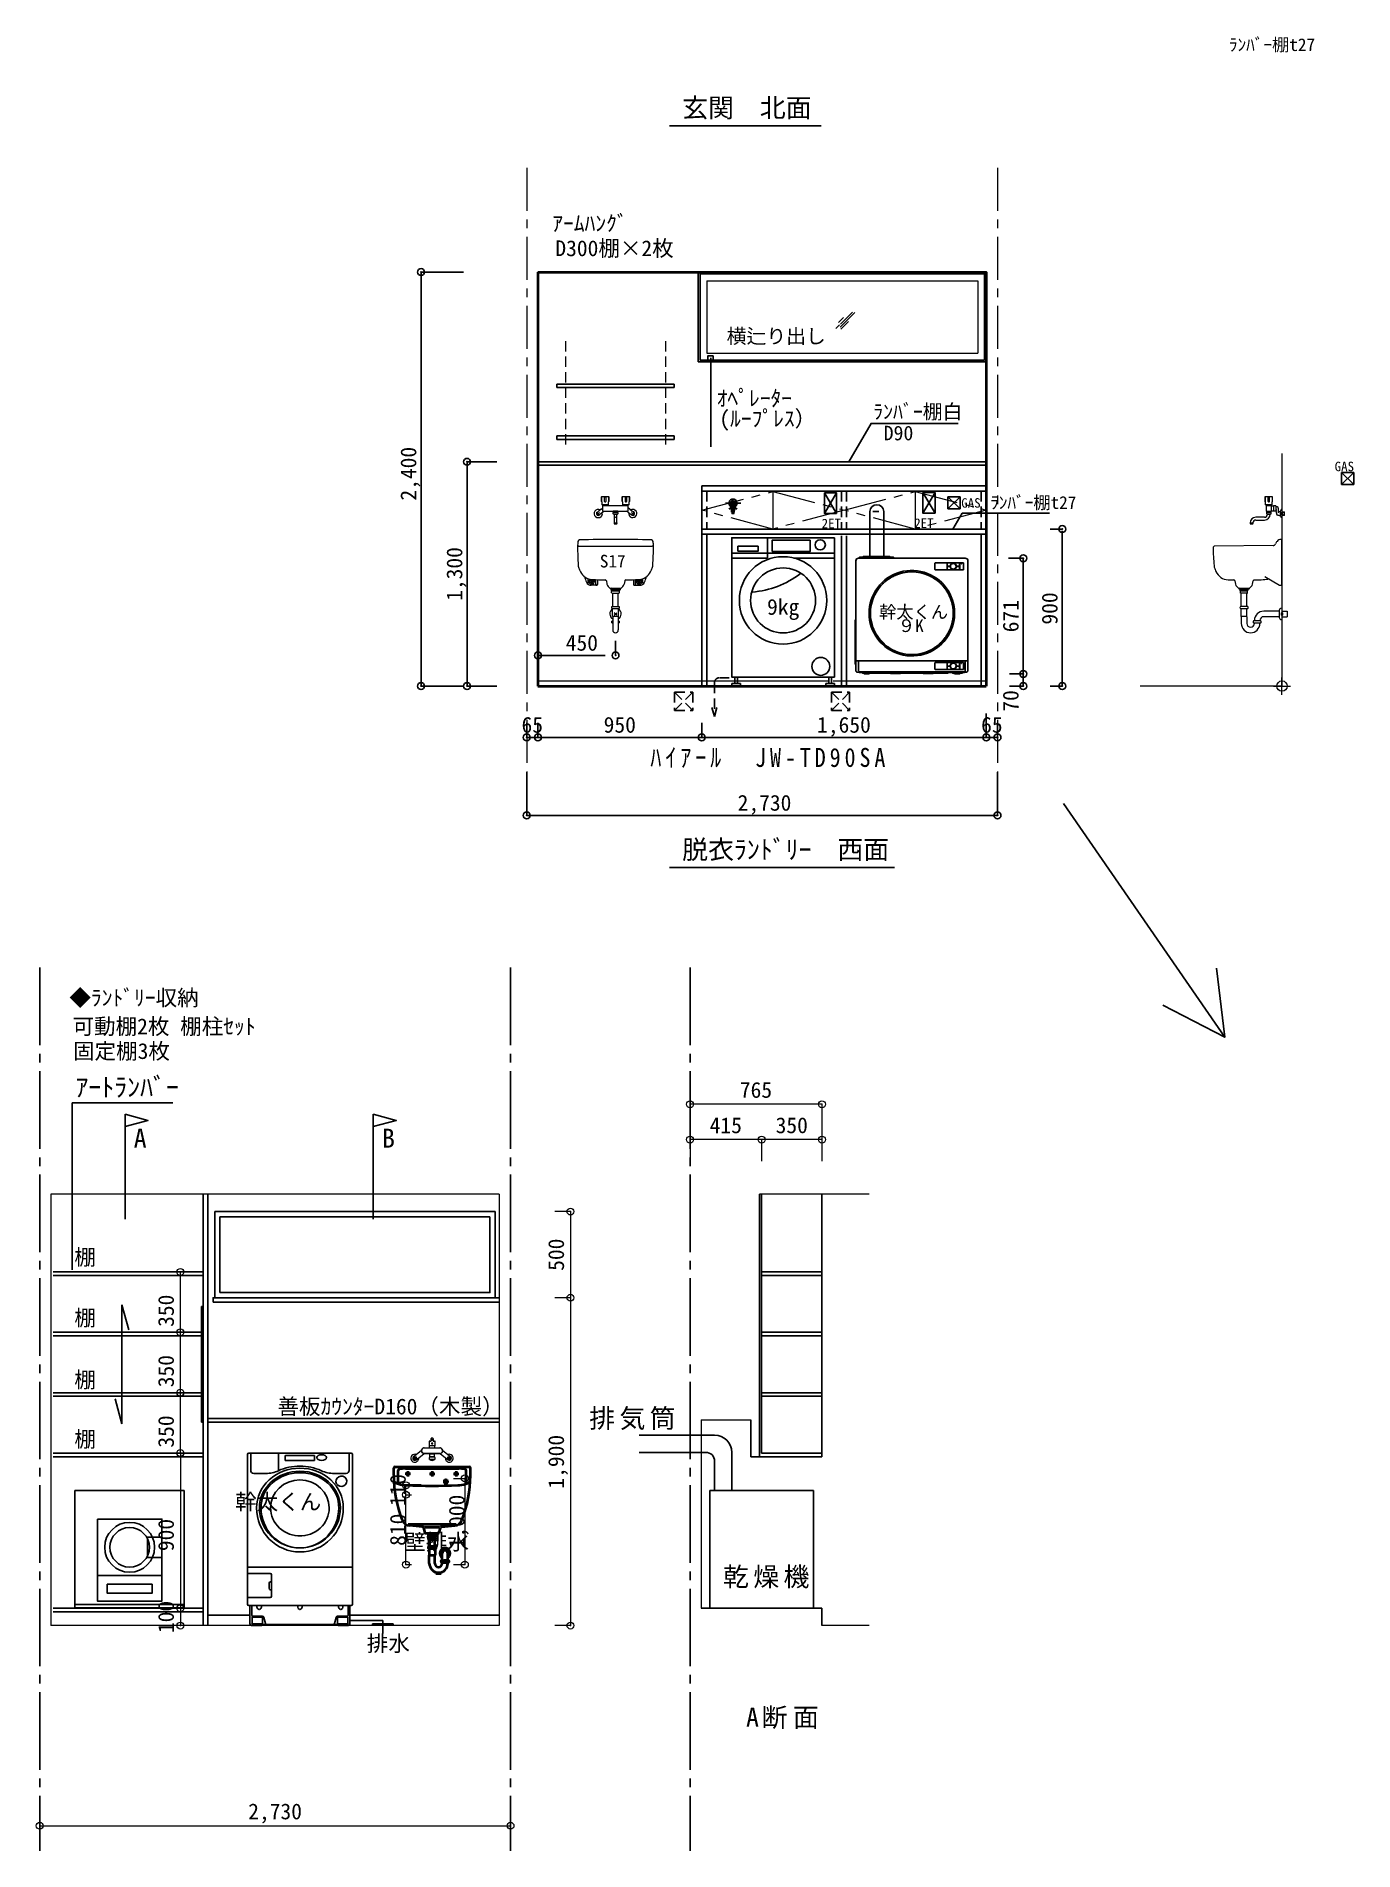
# Model space of a CAD drawing. Units: millimetres at full size, sheet at 1:50, with parts at 1:100. Extents: x -31113 to 29332, y -20209 to 31249.
# Drawn here: x -18290 to -10650, y -7848 to 2670 of the extents above; entities that cross this region are included whole.
import ezdxf
from ezdxf.enums import TextEntityAlignment as Align

# ---------------------------------------------------------------- set-up
doc = ezdxf.new("R2010")
doc.units = ezdxf.units.MM
doc.header["$LTSCALE"] = 50
doc.header["$PDMODE"] = 32
doc.header["$PDSIZE"] = 40
for name, pattern in [('CHAIN1', [8, 5, -1, 1, -1]), ('CHAIN2', [12, 9, -1, 1, -1]), ('DASHED1', [1.8, 1.2, -0.6])]:
    doc.linetypes.add(name, pattern=pattern)
for name, color, linetype, lineweight in [('0-0_図面枠', 5, 'CHAIN2', 25), ('0-1_文字', 4, 'Continuous', 9), ('0-7_家具', 134, 'Continuous', 25), ('0-E_2058', 7, 'Continuous', 9), ('0-F_補助線', 7, 'Continuous', 25), ('1-E_ソリッド図形', 7, 'Continuous', 9), ('B-1_通り芯・通り番号', 1, 'CHAIN1', 18), ('B-2_柱(黄)', 4, 'Continuous', 9), ('B-3_仕上線(黄)', 3, 'Continuous', 40), ('B-4_下地・間柱(水色)', 4, 'DASHED1', 9), ('B-5_サッシ・室内建具', 7, 'Continuous', 25), ('B-6_住宅設備・造作', 1, 'Continuous', 18), ('B-A_文字', 7, 'Continuous', 25), ('B-F_寸法・方位', 7, 'Continuous', 25)]:
    doc.layers.add(name, color=color, linetype=linetype, lineweight=lineweight)
doc.layers.add('1-F_寸法・方位', color=7, linetype='Continuous')
doc.styles.add('ＭＳ ゴシック', font='')
doc.styles.get('ＭＳ ゴシック').set_extended_font_data('MS Gothic')

msp = doc.modelspace()

# ---------------------------------------------------------------- texts
at = {"layer": '0-E_2058', "style": 'ＭＳ ゴシック'}
for s, p in [('765', (-14209.99, -3511.15)), ('415', (-14384.99, -3716.09)), ('350', (-14002.49, -3716.09)), ('2,730', (-17060.84, -7693.73))]:
    msp.add_text(s, height=91.64, dxfattribs=at).set_placement(p, align=Align.BOTTOM_LEFT)
for s, p in [('500', (-15202.17, -4486.73)), ('350', (-17464.23, -4811.73)), ('350', (-17464.23, -5161.73)), ('350', (-17464.23, -5511.73)), ('1,900', (-15202.17, -5749.23)), ('900', (-17464.23, -6111.73)), ('100', (-17464.23, -6586.73))]:
    msp.add_text(s, height=91.64, rotation=90, dxfattribs=at).set_placement(p, align=Align.BOTTOM_LEFT)
at = {"layer": '0-F_補助線', "style": 'ＭＳ ゴシック'}
for s, height, p in [('◆ﾗﾝﾄﾞﾘｰ収納', 91.64, (-18097.83, -2976.77)), ('可動棚2枚 棚柱ｾｯﾄ', 91.64, (-18079.83, -3142.82)), ('固定棚3枚', 91.64, (-18076.81, -3285.85)), ('ｱｰﾄﾗﾝﾊﾞｰ', 110, (-18062.54, -3509.79)), ('A', 110, (-17724.62, -3805.91)), ('B', 110, (-16284.84, -3805.91)), ('棚', 91.64, (-18068.75, -4480.6)), ('棚', 91.64, (-18068.75, -4832.23)), ('棚', 91.64, (-18068.75, -5191.11)), ('善板ｶｳﾝﾀｰD160（木製）', 91.64, (-16891.47, -5346.24)), ('棚', 91.64, (-18068.75, -5535.5)), ('排水', 91.64, (-16373.17, -6719.82))]:
    msp.add_text(s, height=height, dxfattribs=at).set_placement(p, align=Align.BOTTOM_LEFT)
at = {"layer": '0-F_補助線', "char_height": 110, "attachment_point": 7, "style": 'ＭＳ ゴシック'}
for s, insert in [('\\T1.17;排気筒', (-15083.53, -5409.74)), ('\\T1.17;乾燥機', (-14307.67, -6327.1)), ('\\T1.21;A断面', (-14174.02, -7143.23))]:
    msp.add_mtext(s, dxfattribs=dict(at, insert=insert))
at = {"layer": '1-E_ソリッド図形', "style": 'ＭＳ ゴシック'}
for s, p in [('110', (-16119.9, -5851.14)), ('1,000', (-15778.32, -6096.14)), ('810', (-16119.9, -6081.14))]:
    msp.add_text(s, height=91.64, rotation=90, dxfattribs=at).set_placement(p, align=Align.BOTTOM_LEFT)
at = {"layer": '1-F_寸法・方位', "style": 'ＭＳ ゴシック'}
for s, p in [('幹太くん', (-17136.66, -5898.61)), ('壁排水', (-16156.24, -6131.54))]:
    msp.add_text(s, height=91.64, dxfattribs=at).set_placement(p, align=Align.BOTTOM_LEFT)
at = {"layer": 'B-A_文字', "style": 'ＭＳ ゴシック'}
for s, height, p in [('ﾗﾝﾊﾞｰ棚t27', 73.31, (-11374.09, 2562.74)), ('玄関\u3000北面', 110, (-14544.31, 2167.48)), ('ｱｰﾑﾊﾝｸﾞ', 91.64, (-15297.88, 1512.77)), ('D300棚×2枚', 91.64, (-15279.73, 1367.98)), ('横辷り出し', 84.31, (-14286.52, 864.27)), ('ｵﾍﾟﾚｰﾀｰ', 91.64, (-14344.62, 498.83)), ('ﾗﾝﾊﾞｰ棚白', 84.31, (-13436.79, 426.64)), ('(ﾙｰﾌﾟﾚｽ）', 91.64, (-14329.35, 380.42)), ('D90', 84.31, (-13376.02, 302.66)), ('GAS', 54.99, (-10760.91, 132.19)), ('ﾗﾝﾊﾞｰ棚t27', 73.31, (-12758.28, -91.39)), ('GAS', 54.99, (-12925.97, -79.1)), ('2ET', 54.99, (-13735.72, -198.14)), ('2ET', 54.99, (-13198.56, -196.18)), ('S17', 73.31, (-15022.03, -431.27)), ('幹太くん', 73.31, (-13402.45, -725.79)), ('９K', 73.31, (-13293.48, -805.31)), ('2,730', 91.64, (-14222.91, -1846.71)), ('脱衣ﾗﾝﾄﾞﾘｰ\u3000西面', 110, (-14544.31, -2132.52))]:
    msp.add_text(s, height=height, dxfattribs=at).set_placement(p, align=Align.BOTTOM_LEFT)
msp.add_text('2,400', height=91.64, rotation=90, dxfattribs=at).set_placement((-16058.64, -21.71), align=Align.BOTTOM_LEFT)
at = {"layer": 'B-F_寸法・方位', "style": 'ＭＳ ゴシック'}
for s, p in [('1,300', (-15791.77, -602.96)), ('671', (-12566.31, -784.96)), ('900', (-12340.21, -740.46)), ('70', (-12566.31, -1245.2))]:
    msp.add_text(s, height=91.64, rotation=90, dxfattribs=at).set_placement(p, align=Align.BOTTOM_LEFT)
for s, p in [('9kg', (-14051.97, -711.18)), ('450', (-15219.64, -919.15)), ('65', (-15475.89, -1394.51)), ('950', (-14999.64, -1394.51)), ('1,650', (-13762.14, -1394.51)), ('65', (-12810.89, -1394.51))]:
    msp.add_text(s, height=91.64, dxfattribs=at).set_placement(p, align=Align.BOTTOM_LEFT)
at = {"layer": 'B-F_寸法・方位', "insert": (-14728.75, -1571.04), "char_height": 110, "attachment_point": 7, "style": 'ＭＳ ゴシック'}
msp.add_mtext('\\T1.36;\\W0.85;ﾊｲｱｰﾙ\u3000JW-TD90SA', dxfattribs=at)

# ---------------------------------------------------------------- linework, layer by layer
at = {"layer": '0-0_図面枠'}
for p, q in [((-18269.59, -2729.17), (-18269.59, -7848.22)), ((-15539.59, -2729.17), (-15539.59, -7848.22)), ((-14498.74, -2729.17), (-14498.74, -7848.22)), ((-16470.77, -6512.73), (-16279.59, -6512.73)), ((-16279.59, -6512.73), (-16279.59, -6589.02)), ((-16219.59, -6532.98), (-16219.59, -6542.98))]:
    msp.add_line(p, q, dxfattribs=at)
msp.add_lwpolyline([(-16219.59, -6532.98), (-16339.59, -6532.98), (-16339.59, -6542.98)], dxfattribs=at)
at = {"layer": '0-1_文字'}
for p, q in [((-15604.59, -4042.98), (-18204.59, -4042.98)), ((-18204.59, -4042.98), (-18204.59, -6542.98)), ((-15604.59, -4042.98), (-15604.59, -6542.98)), ((-13459.97, -4042.98), (-14095.74, -4042.98)), ((-14433.74, -5349.9), (-14433.74, -6442.98)), ((-14433.74, -5349.9), (-14145.74, -5349.9)), ((-15604.59, -6542.98), (-18204.59, -6542.98)), ((-13459.97, -6542.98), (-13733.74, -6542.98))]:
    msp.add_line(p, q, dxfattribs=at)
at = {"layer": '0-7_家具'}
for p, q in [((-13733.74, -4542.98), (-13733.74, -4042.98)), ((-15659.59, -4172.98), (-17224.59, -4172.98)), ((-17224.59, -4172.98), (-17224.59, -4612.98)), ((-13733.74, -4513.98), (-13733.74, -4842.98)), ((-13733.74, -4863.98), (-13733.74, -5192.98)), ((-13733.74, -5213.98), (-13733.74, -5542.98)), ((-14356.74, -5439.58), (-14793.89, -5439.58)), ((-14406.74, -5539.58), (-14793.89, -5539.58)), ((-14256.74, -5539.58), (-14256.74, -5760.98)), ((-14356.74, -5589.58), (-14356.74, -5760.98))]:
    msp.add_line(p, q, dxfattribs=at)
msp.add_lwpolyline([(-15659.59, -4172.98), (-15659.59, -4612.98), (-17224.59, -4612.98)], dxfattribs=at)
for centre, radius in [((-14356.74, -5539.58), 100), ((-14406.74, -5589.58), 50)]:
    msp.add_arc(centre, radius, 0, 90, dxfattribs=at)
at = {"layer": '0-E_2058', "color": 4}
for p, q in [((-13733.74, -3521.15), (-14498.74, -3521.15)), ((-14498.74, -3521.15), (-14498.74, -3726.09)), ((-13733.74, -3521.15), (-13733.74, -3726.09)), ((-14083.74, -3726.09), (-14498.74, -3726.09)), ((-14498.74, -3726.09), (-14498.74, -3850.29)), ((-13733.74, -3726.09), (-14083.74, -3726.09)), ((-14083.74, -3726.09), (-14083.74, -3850.29)), ((-13733.74, -3726.09), (-13733.74, -3850.29)), ((-15192.17, -4142.98), (-15282.39, -4142.98)), ((-15192.17, -4142.98), (-15192.17, -4642.98)), ((-17454.23, -4842.98), (-17454.23, -4492.98)), ((-15192.17, -4642.98), (-15282.39, -4642.98)), ((-15192.17, -4642.98), (-15192.17, -6542.98)), ((-17454.23, -5192.98), (-17454.23, -4842.98)), ((-17454.23, -5542.98), (-17454.23, -5192.98)), ((-17454.23, -5542.98), (-17454.23, -6442.98)), ((-17454.23, -6442.98), (-17454.23, -6542.98)), ((-15192.17, -6542.98), (-15282.39, -6542.98)), ((-18269.59, -7703.73), (-15539.59, -7703.73))]:
    msp.add_line(p, q, dxfattribs=at)
at = {"layer": '0-E_2058', "color": 6, "lineweight": 25}
for p, q in [((-17775.09, -4187.9), (-17775.09, -3578.89)), ((-16335.31, -4187.9), (-16335.31, -3578.89)), ((-17321.59, -6442.98), (-18192.59, -6442.98)), ((-17321.59, -6463.98), (-18192.59, -6463.98))]:
    msp.add_line(p, q, dxfattribs=at)
for points in [[(-17775.09, -3578.89), (-17642.12, -3614.52), (-17775.09, -3650.15)], [(-16335.31, -3578.89), (-16202.34, -3614.52), (-16335.31, -3650.15)]]:
    msp.add_lwpolyline(points, dxfattribs=at)
at = {"layer": '0-E_2058'}
for p in [(-14498.74, -3521.15), (-13733.74, -3521.15), (-14498.74, -3726.09), (-14083.74, -3726.09), (-13733.74, -3726.09), (-15192.17, -4142.98), (-17454.23, -4492.98), (-15192.17, -4642.98), (-17454.23, -4842.98), (-17454.23, -5192.98), (-17454.23, -5542.98), (-17454.23, -6442.98), (-17454.23, -6542.98), (-15192.17, -6542.98), (-18269.59, -7703.73), (-15539.59, -7703.73)]:
    msp.add_point(p, dxfattribs=at)
at = {"layer": '0-F_補助線', "color": 6}
for p, q in [((-18081.9, -3513.66), (-17497.17, -3513.66)), ((-18081.9, -4481.76), (-18081.9, -3513.66)), ((-17321.59, -4042.98), (-17321.59, -6542.98)), ((-17294.59, -4042.98), (-17294.59, -6542.98)), ((-14095.74, -4042.98), (-14095.74, -5563.98)), ((-15629.59, -4142.98), (-17254.59, -4142.98)), ((-17254.59, -4142.98), (-17254.59, -4642.98)), ((-15629.59, -4142.98), (-15629.59, -4642.98)), ((-17321.59, -4492.98), (-18192.59, -4492.98)), ((-17321.59, -4513.98), (-18192.59, -4513.98)), ((-13733.74, -4492.98), (-14083.74, -4492.98)), ((-13733.74, -4513.98), (-14083.74, -4513.98)), ((-13733.74, -4492.98), (-13733.74, -4513.98)), ((-17792.59, -4682.98), (-17792.59, -5373.98)), ((-17792.59, -4682.98), (-17753.77, -4827.87)), ((-17321.59, -4692.98), (-17331.59, -4692.98)), ((-17331.59, -4692.98), (-17331.59, -5363.98)), ((-15604.59, -4667.98), (-17264.59, -4667.98)), ((-17321.59, -4842.98), (-18192.59, -4842.98)), ((-17321.59, -4863.98), (-18192.59, -4863.98)), ((-13733.74, -4842.98), (-14083.74, -4842.98)), ((-13733.74, -4863.98), (-14083.74, -4863.98)), ((-13733.74, -4842.98), (-13733.74, -4863.98)), ((-17321.59, -5192.98), (-18192.59, -5192.98)), ((-17321.59, -5213.98), (-18192.59, -5213.98)), ((-17792.59, -5373.98), (-17831.42, -5229.09)), ((-13733.74, -5192.98), (-14083.74, -5192.98)), ((-13733.74, -5213.98), (-14083.74, -5213.98)), ((-13733.74, -5192.98), (-13733.74, -5213.98)), ((-17321.59, -5363.98), (-17331.59, -5363.98)), ((-15604.59, -5342.98), (-17294.59, -5342.98)), ((-15604.59, -5363.98), (-17294.59, -5363.98)), ((-17321.59, -5542.98), (-18192.59, -5542.98)), ((-17321.59, -5563.98), (-18192.59, -5563.98)), ((-14145.74, -5563.98), (-13733.74, -5563.98)), ((-13733.74, -5542.98), (-13733.74, -5563.98)), ((-14383.74, -5760.98), (-13783.74, -5760.98)), ((-14383.74, -5760.98), (-14383.74, -6442.98)), ((-13783.74, -5760.98), (-13783.74, -6442.98)), ((-14433.74, -6442.98), (-13733.74, -6442.98)), ((-13733.74, -6542.98), (-13733.74, -6442.98))]:
    msp.add_line(p, q, dxfattribs=at)
at = {"layer": '0-F_補助線'}
for p, q in [((-17065.77, -6418.66), (-17065.77, -5551.76)), ((-17056.99, -5542.98), (-16464.55, -5542.98)), ((-17046.35, -5643.86), (-17046.35, -5542.98)), ((-16845.77, -5560.1), (-16845.77, -5584.1)), ((-16678.77, -5557.1), (-16842.77, -5557.1)), ((-16675.77, -5560.1), (-16675.77, -5584.1)), ((-16475.19, -5643.86), (-16475.19, -5542.98)), ((-16455.77, -6418.66), (-16455.77, -5551.76)), ((-16958.55, -5661.42), (-17028.79, -5661.42)), ((-16842.77, -5587.1), (-16678.77, -5587.1)), ((-16562.99, -5661.42), (-16492.75, -5661.42)), ((-18065.18, -5760.98), (-17431.18, -5760.98)), ((-18065.18, -5760.98), (-18065.18, -6440.98)), ((-17431.18, -5760.98), (-17431.18, -6440.98)), ((-17643.78, -6030.06), (-17560.98, -6030.06)), ((-16455.77, -6203.74), (-17065.77, -6203.74)), ((-17935.38, -6253.26), (-17560.98, -6253.26)), ((-17065.77, -6240.93), (-16933.58, -6240.93)), ((-16939.8, -6327.14), (-16939.8, -6297.99)), ((-16931.02, -6289.21), (-16924.8, -6289.21)), ((-16924.8, -6249.71), (-16924.8, -6372.14)), ((-16924.8, -6289.21), (-16924.8, -6335.93)), ((-16933.58, -6380.93), (-17065.77, -6380.93)), ((-16924.8, -6335.93), (-16931.02, -6335.93)), ((-17431.18, -6420.98), (-18065.18, -6420.98)), ((-17431.18, -6440.98), (-18065.18, -6440.98)), ((-17056.99, -6427.44), (-16464.55, -6427.44)), ((-17050.77, -6427.44), (-17050.77, -6534.68)), ((-17039.94, -6427.44), (-17039.94, -6483.83)), ((-17034.94, -6488.83), (-16979.18, -6488.83)), ((-16970.69, -6495.34), (-16961.16, -6530.93)), ((-16550.84, -6495.34), (-16560.38, -6530.93)), ((-16486.6, -6488.83), (-16542.36, -6488.83)), ((-16481.6, -6427.44), (-16481.6, -6483.83)), ((-16470.77, -6427.44), (-16470.77, -6534.68)), ((-17049.01, -6536.44), (-17042.96, -6536.44)), ((-17042.96, -6536.44), (-17042.96, -6542.98)), ((-17033.23, -6542.98), (-17033.23, -6532.56)), ((-16983.23, -6537.44), (-16538.31, -6537.44)), ((-16488.31, -6542.98), (-16488.31, -6532.56)), ((-16478.58, -6536.44), (-16478.58, -6542.98)), ((-16472.53, -6536.44), (-16478.58, -6536.44))]:
    msp.add_line(p, q, dxfattribs=at)
at = {"layer": '0-F_補助線', "lineweight": 18}
for p, q in [((-16084.59, -5572.98), (-16104.59, -5572.98)), ((-16102.02, -5563.56), (-16086.6, -5551.42)), ((-16094.59, -5562.98), (-16094.59, -5582.98)), ((-16087.17, -5582.42), (-16071.81, -5570.32)), ((-16086.6, -5551.42), (-16055.62, -5527.04)), ((-16071.81, -5570.32), (-16040.8, -5545.91)), ((-16055.62, -5527.04), (-16055.93, -5524.99)), ((-16055.49, -5527.91), (-16055.62, -5527.04)), ((-16054.67, -5521.83), (-16052.23, -5519.88)), ((-16053.93, -5538.82), (-16054.34, -5535.88)), ((-16051.84, -5541.48), (-16049.05, -5542.59)), ((-16046.06, -5515.05), (-16043.7, -5513.19)), ((-16040.8, -5545.91), (-16041.72, -5545.55)), ((-16038.86, -5546.67), (-16040.8, -5545.91)), ((-16040.33, -5512.7), (-16037.86, -5513.69)), ((-15994.59, -5514.19), (-16039.81, -5514.19)), ((-16039.81, -5545.19), (-15994.59, -5545.19)), ((-16039.59, -5513.69), (-16037.86, -5513.69)), ((-16034.86, -5545.69), (-16039.59, -5545.69)), ((-16037.86, -5513.69), (-16010.59, -5513.69)), ((-16035.5, -5546.19), (-16034.86, -5545.69)), ((-16008.59, -5545.69), (-16034.86, -5545.69)), ((-16012.09, -5475.59), (-16012.09, -5501.79)), ((-16010.59, -5502.09), (-16011.79, -5502.09)), ((-15994.59, -5502.09), (-16010.59, -5502.09)), ((-16010.59, -5502.09), (-16010.59, -5513.69)), ((-16010.59, -5513.69), (-15994.59, -5513.69)), ((-16010.09, -5564.89), (-16010.09, -5568.11)), ((-16002.59, -5564.89), (-16010.09, -5564.89)), ((-16010.09, -5579.6), (-16010.09, -5568.11)), ((-16008.84, -5548.19), (-16008.84, -5547.89)), ((-16008.84, -5548.19), (-16008.84, -5564.09)), ((-16008.84, -5564.09), (-16002.59, -5564.09)), ((-15994.59, -5545.69), (-16008.59, -5545.69)), ((-16007.59, -5546.69), (-16007.59, -5547.89)), ((-16002.59, -5564.09), (-15994.59, -5564.09)), ((-16002.59, -5564.09), (-16002.59, -5564.89)), ((-15994.59, -5564.89), (-16002.59, -5564.89)), ((-15978.59, -5502.09), (-15994.59, -5502.09)), ((-15994.59, -5513.69), (-15978.59, -5513.69)), ((-15949.38, -5514.19), (-15994.59, -5514.19)), ((-15994.59, -5545.19), (-15949.38, -5545.19)), ((-15980.6, -5545.69), (-15994.59, -5545.69)), ((-15994.59, -5564.09), (-15986.59, -5564.09)), ((-15986.59, -5564.89), (-15994.59, -5564.89)), ((-15986.59, -5564.89), (-15986.59, -5564.09)), ((-15986.59, -5564.09), (-15980.34, -5564.09)), ((-15979.09, -5564.89), (-15986.59, -5564.89)), ((-15981.6, -5547.89), (-15981.59, -5546.69)), ((-15954.33, -5545.69), (-15980.6, -5545.69)), ((-15980.34, -5547.89), (-15980.34, -5548.19)), ((-15980.34, -5564.09), (-15980.34, -5548.19)), ((-15979.09, -5568.11), (-15979.09, -5564.89)), ((-15979.09, -5568.11), (-15979.09, -5579.6)), ((-15977.39, -5502.09), (-15978.59, -5502.09)), ((-15978.59, -5513.69), (-15978.59, -5502.09)), ((-15978.59, -5513.69), (-15951.32, -5513.69)), ((-15977.09, -5501.79), (-15977.09, -5475.59)), ((-15949.59, -5545.69), (-15954.33, -5545.69)), ((-15954.33, -5545.69), (-15953.69, -5546.19)), ((-15951.32, -5513.69), (-15948.86, -5512.7)), ((-15951.32, -5513.69), (-15949.59, -5513.69)), ((-15948.39, -5545.91), (-15950.32, -5546.67)), ((-15947.47, -5545.55), (-15948.39, -5545.91)), ((-15948.39, -5545.91), (-15917.38, -5570.32)), ((-15945.48, -5513.19), (-15943.13, -5515.05)), ((-15940.13, -5542.59), (-15937.35, -5541.48)), ((-15936.95, -5519.88), (-15934.52, -5521.83)), ((-15934.84, -5535.88), (-15935.25, -5538.82)), ((-15933.56, -5527.04), (-15933.69, -5527.91)), ((-15933.25, -5524.99), (-15933.56, -5527.04)), ((-15933.56, -5527.04), (-15902.59, -5551.42)), ((-15917.38, -5570.32), (-15902.02, -5582.42)), ((-15884.59, -5572.98), (-15904.59, -5572.98)), ((-15902.59, -5551.42), (-15887.17, -5563.56)), ((-15894.59, -5562.98), (-15894.59, -5582.98)), ((-16010.09, -5579.6), (-16010.09, -5580.49)), ((-16010.09, -5580.49), (-16006.45, -5580.49)), ((-16006.45, -5580.49), (-16006.05, -5580.89)), ((-16006.45, -5580.49), (-15994.59, -5580.49)), ((-16004.01, -5580.89), (-16006.05, -5580.89)), ((-16004.01, -5580.89), (-16003.51, -5581.39)), ((-15994.59, -5580.89), (-16004.01, -5580.89)), ((-16003.51, -5581.39), (-15994.59, -5581.39)), ((-16003.51, -5581.39), (-16003.51, -5582.6)), ((-16003.22, -5583.31), (-16002.79, -5583.74)), ((-16002.68, -5583.79), (-16001.47, -5583.79)), ((-16001.47, -5583.79), (-15995.89, -5583.79)), ((-15995.89, -5583.79), (-15994.59, -5583.79)), ((-15995.89, -5583.79), (-15995.89, -5585.5)), ((-15994.59, -5580.49), (-15982.73, -5580.49)), ((-15985.17, -5580.89), (-15994.59, -5580.89)), ((-15994.59, -5581.39), (-15985.67, -5581.39)), ((-15994.59, -5583.79), (-15993.29, -5583.79)), ((-15993.29, -5585.5), (-15993.29, -5583.79)), ((-15993.29, -5583.79), (-15987.73, -5583.79)), ((-15987.73, -5583.79), (-15987.7, -5583.79)), ((-15987.7, -5583.79), (-15986.5, -5583.79)), ((-15986.4, -5583.74), (-15985.97, -5583.31)), ((-15985.67, -5581.39), (-15985.17, -5580.89)), ((-15985.67, -5582.6), (-15985.67, -5581.39)), ((-15983.13, -5580.89), (-15985.17, -5580.89)), ((-15983.13, -5580.89), (-15982.73, -5580.49)), ((-15982.73, -5580.49), (-15979.09, -5580.49)), ((-15979.09, -5580.49), (-15979.09, -5579.6))]:
    msp.add_line(p, q, dxfattribs=at)
at = {"layer": '0-F_補助線', "color": 3, "lineweight": 40}
for p, q in [((-16217.09, -5673.38), (-16217.09, -5630.98)), ((-16209.09, -5622.98), (-15780.09, -5622.98)), ((-16192.09, -5720.96), (-16192.09, -5645.01)), ((-16118.85, -5662.98), (-16150.32, -5662.98)), ((-16149.25, -5632.98), (-15839.93, -5632.98)), ((-16134.59, -5647.24), (-16134.59, -5678.71)), ((-16009.77, -5662.98), (-15979.28, -5662.98)), ((-15994.59, -5647.24), (-15994.59, -5678.71)), ((-15870.34, -5662.98), (-15838.86, -5662.98)), ((-15854.59, -5647.24), (-15854.59, -5678.71)), ((-15797.09, -5720.92), (-15797.09, -5645.01)), ((-15772.09, -5673.38), (-15772.09, -5630.98)), ((-16134.02, -5954.53), (-15855.16, -5954.53)), ((-16050.01, -5971.43), (-16125.67, -5963.47)), ((-16035.41, -6005.05), (-16043.14, -5977.24)), ((-15953.78, -6005.05), (-15946.05, -5977.24)), ((-15939.18, -5971.43), (-15863.52, -5963.47)), ((-16031.55, -6007.98), (-15957.63, -6007.98)), ((-16022.09, -6012.98), (-16017.09, -6007.98)), ((-16022.09, -6012.98), (-15967.09, -6012.98)), ((-16022.09, -6014.98), (-16022.09, -6012.98)), ((-16017.09, -6014.98), (-16017.09, -6020.08)), ((-16015.59, -6083.98), (-15973.59, -6083.98)), ((-16015.59, -6095.98), (-15973.59, -6095.98)), ((-16014.59, -6031.98), (-15974.59, -6031.98)), ((-16014.59, -6043.98), (-15974.59, -6043.98)), ((-16013.59, -6031.98), (-16013.59, -6021.58)), ((-16012.59, -6021.58), (-15974.59, -6021.58)), ((-16011.79, -6095.98), (-16011.79, -6134.98)), ((-16011.59, -6031.98), (-16011.59, -6021.58)), ((-16010.59, -6083.98), (-16010.59, -6043.98)), ((-16008.09, -6014.98), (-16008.09, -6020.08)), ((-16008.09, -6020.08), (-16003.59, -6020.08)), ((-16003.59, -6014.98), (-16003.59, -6020.08)), ((-15985.59, -6014.98), (-15985.59, -6020.08)), ((-15985.59, -6020.08), (-15981.09, -6020.08)), ((-15981.09, -6014.98), (-15981.09, -6020.08)), ((-15978.59, -6083.98), (-15978.59, -6043.98)), ((-15977.59, -6031.98), (-15977.59, -6021.58)), ((-15977.39, -6095.98), (-15977.39, -6134.98)), ((-15975.59, -6031.98), (-15975.59, -6021.58)), ((-15972.09, -6014.98), (-15972.09, -6020.08)), ((-15921.11, -6099.03), (-15939.58, -6109.7)), ((-15899.61, -6109.7), (-15918.08, -6099.03)), ((-16011.79, -6134.98), (-15977.39, -6134.98)), ((-16010.59, -6182.48), (-16010.59, -6134.98)), ((-15978.59, -6182.56), (-15978.59, -6134.98)), ((-15941.09, -6112.32), (-15941.09, -6133.65)), ((-15940.59, -6164.98), (-15898.59, -6164.98)), ((-15940.59, -6176.98), (-15898.59, -6176.98)), ((-15939.58, -6136.27), (-15935.59, -6138.57)), ((-15935.59, -6164.98), (-15935.59, -6122.98)), ((-15935.59, -6182.56), (-15935.59, -6176.98)), ((-15903.59, -6164.98), (-15903.59, -6122.98)), ((-15903.59, -6138.57), (-15899.61, -6136.27)), ((-15903.59, -6182.48), (-15903.59, -6176.98)), ((-15898.09, -6133.65), (-15898.09, -6112.32)), ((-15972.09, -6240.48), (-15972.09, -6238.98)), ((-15972.09, -6238.98), (-15942.09, -6238.98)), ((-15970.09, -6236.98), (-15970.09, -6238.98)), ((-15970.09, -6236.98), (-15944.09, -6236.98)), ((-15969.59, -6234.51), (-15969.59, -6236.98)), ((-15968.34, -6241.48), (-15945.84, -6241.48)), ((-15944.59, -6234.51), (-15944.59, -6236.98)), ((-15944.09, -6236.98), (-15944.09, -6238.98)), ((-15942.09, -6240.48), (-15942.09, -6238.98))]:
    msp.add_line(p, q, dxfattribs=at)
at = {"layer": '0-F_補助線', "color": 134}
for p, q in [((-17050.77, -6482.98), (-17294.59, -6482.98)), ((-15604.59, -6482.98), (-16470.77, -6482.98))]:
    msp.add_line(p, q, dxfattribs=at)
at = {"layer": '0-F_補助線', "color": 6}
for points in [[(-14083.74, -4042.98), (-14083.74, -5542.98), (-13733.74, -5542.98)], [(-15604.59, -4642.98), (-17264.59, -4642.98), (-17264.59, -4667.98)]]:
    msp.add_lwpolyline(points, dxfattribs=at)
at = {"layer": '0-F_補助線'}
for points in [[(-17046.35, -5542.98), (-16884.41, -5542.98), (-16884.41, -5645.01)], [(-17560.98, -6148.86), (-17643.78, -6148.86), (-17643.78, -6030.06)], [(-17042.96, -6542.98), (-16983.23, -6542.98), (-16983.23, -6532.56)], [(-16478.58, -6542.98), (-16538.31, -6542.98), (-16538.31, -6532.56)]]:
    msp.add_lwpolyline(points, dxfattribs=at)
at = {"layer": '0-F_補助線', "lineweight": 18}
for points in [[(-16008.84, -5547.89), (-16007.59, -5547.89), (-15994.59, -5547.89)], [(-15994.59, -5547.89), (-15981.6, -5547.89), (-15980.34, -5547.89)]]:
    msp.add_lwpolyline(points, dxfattribs=at)
at = {"layer": '0-F_補助線'}
for points in [[(-17935.38, -5925.66), (-17560.98, -5925.66), (-17560.98, -6400.86), (-17935.38, -6400.86)], [(-17877.78, -6303.91), (-17618.58, -6303.91), (-17618.58, -6356.11), (-17877.78, -6356.11)], [(-17038.23, -6532.56), (-17038.23, -6493.43), (-16978.23, -6493.43), (-16978.23, -6532.56)], [(-16483.31, -6532.56), (-16483.31, -6493.43), (-16543.31, -6493.43), (-16543.31, -6532.56)]]:
    msp.add_lwpolyline(points, close=True, dxfattribs=at)
at = {"layer": '0-F_補助線', "color": 3, "lineweight": 40}
for points in [[(-16022.09, -6014.98), (-15967.09, -6014.98), (-15967.09, -6012.98), (-15972.09, -6007.98)], [(-16008.59, -6089.98), (-16008.61, -6089.46), (-16008.66, -6088.94), (-16008.75, -6088.43), (-16008.88, -6087.93), (-16009.04, -6087.45), (-16009.23, -6086.98), (-16009.45, -6086.54), (-16009.7, -6086.13), (-16009.98, -6085.74), (-16010.29, -6085.39), (-16010.62, -6085.07), (-16010.97, -6084.79), (-16011.34, -6084.55), (-16011.72, -6084.35), (-16012.11, -6084.19), (-16012.52, -6084.07), (-16012.93, -6084.01), (-16013.34, -6083.98), (-16013.76, -6084.01), (-16014.17, -6084.07), (-16014.57, -6084.19), (-16014.97, -6084.35), (-16015.35, -6084.55), (-16015.72, -6084.79), (-16016.07, -6085.07), (-16016.4, -6085.39), (-16016.7, -6085.74), (-16016.98, -6086.13), (-16017.23, -6086.54), (-16017.46, -6086.98), (-16017.65, -6087.45), (-16017.81, -6087.93), (-16017.93, -6088.43), (-16018.02, -6088.94), (-16018.07, -6089.46), (-16018.09, -6089.98), (-16018.07, -6090.51), (-16018.02, -6091.03), (-16017.93, -6091.54)], [(-16017.93, -6091.54), (-16017.81, -6092.04), (-16017.65, -6092.52), (-16017.46, -6092.98), (-16017.23, -6093.43), (-16016.98, -6093.84), (-16016.7, -6094.23), (-16016.4, -6094.58), (-16016.07, -6094.9), (-16015.72, -6095.18), (-16015.35, -6095.42), (-16014.97, -6095.62), (-16014.57, -6095.78), (-16014.17, -6095.89), (-16013.76, -6095.96), (-16013.34, -6095.98), (-16012.93, -6095.96), (-16012.52, -6095.89), (-16012.11, -6095.78), (-16011.72, -6095.62), (-16011.34, -6095.42), (-16010.97, -6095.18), (-16010.62, -6094.9), (-16010.29, -6094.58), (-16009.98, -6094.23), (-16009.7, -6093.84), (-16009.45, -6093.43), (-16009.23, -6092.98), (-16009.04, -6092.52), (-16008.88, -6092.04), (-16008.75, -6091.54), (-16008.66, -6091.03), (-16008.61, -6090.51), (-16008.59, -6089.98)], [(-16008.09, -6037.98), (-16008.11, -6037.46), (-16008.16, -6036.94), (-16008.25, -6036.43), (-16008.36, -6035.93), (-16008.51, -6035.45), (-16008.7, -6034.98), (-16008.91, -6034.54), (-16009.15, -6034.13), (-16009.41, -6033.74), (-16009.7, -6033.39), (-16010.01, -6033.07), (-16010.34, -6032.79), (-16010.69, -6032.55), (-16011.05, -6032.35), (-16011.43, -6032.19), (-16011.81, -6032.07), (-16012.2, -6032.01), (-16012.59, -6031.98), (-16012.98, -6032.01), (-16013.37, -6032.07), (-16013.76, -6032.19), (-16014.13, -6032.35), (-16014.49, -6032.55), (-16014.84, -6032.79), (-16015.17, -6033.07), (-16015.49, -6033.39), (-16015.77, -6033.74), (-16016.04, -6034.13), (-16016.28, -6034.54), (-16016.49, -6034.98), (-16016.67, -6035.45), (-16016.82, -6035.93), (-16016.94, -6036.43), (-16017.02, -6036.94), (-16017.08, -6037.46), (-16017.09, -6037.98), (-16017.08, -6038.51), (-16017.02, -6039.03), (-16016.94, -6039.54)], [(-16016.94, -6039.54), (-16016.82, -6040.04), (-16016.67, -6040.52), (-16016.49, -6040.98), (-16016.28, -6041.43), (-16016.04, -6041.84), (-16015.77, -6042.23), (-16015.49, -6042.58), (-16015.17, -6042.9), (-16014.84, -6043.18), (-16014.49, -6043.42), (-16014.13, -6043.62), (-16013.76, -6043.78), (-16013.37, -6043.89), (-16012.98, -6043.96), (-16012.59, -6043.98), (-16012.2, -6043.96), (-16011.81, -6043.89), (-16011.43, -6043.78), (-16011.05, -6043.62), (-16010.69, -6043.42), (-16010.34, -6043.18), (-16010.01, -6042.9), (-16009.7, -6042.58), (-16009.41, -6042.23), (-16009.15, -6041.84), (-16008.91, -6041.43), (-16008.7, -6040.98), (-16008.51, -6040.52), (-16008.36, -6040.04), (-16008.25, -6039.54), (-16008.16, -6039.03), (-16008.11, -6038.51), (-16008.09, -6037.98)], [(-15985.09, -6089.98), (-15985.13, -6089.46), (-15985.24, -6088.94), (-15985.42, -6088.43), (-15985.67, -6087.93), (-15985.98, -6087.45), (-15986.37, -6086.98), (-15986.81, -6086.54), (-15987.32, -6086.13), (-15987.88, -6085.74), (-15988.49, -6085.39), (-15989.14, -6085.07), (-15989.84, -6084.79), (-15990.58, -6084.55), (-15991.34, -6084.35), (-15992.13, -6084.19), (-15992.94, -6084.07), (-15993.76, -6084.01), (-15994.59, -6083.98), (-15995.42, -6084.01), (-15996.24, -6084.07), (-15997.05, -6084.19), (-15997.84, -6084.35), (-15998.61, -6084.55), (-15999.34, -6084.79), (-16000.04, -6085.07), (-16000.7, -6085.39), (-16001.31, -6085.74), (-16001.87, -6086.13), (-16002.37, -6086.54), (-16002.82, -6086.98), (-16003.2, -6087.45), (-16003.52, -6087.93), (-16003.77, -6088.43), (-16003.95, -6088.94), (-16004.06, -6089.46), (-16004.09, -6089.98), (-16004.06, -6090.51), (-16003.95, -6091.03), (-16003.77, -6091.54)], [(-16003.77, -6091.54), (-16003.52, -6092.04), (-16003.2, -6092.52), (-16002.82, -6092.98), (-16002.37, -6093.43), (-16001.87, -6093.84), (-16001.31, -6094.23), (-16000.7, -6094.58), (-16000.04, -6094.9), (-15999.34, -6095.18), (-15998.61, -6095.42), (-15997.84, -6095.62), (-15997.05, -6095.78), (-15996.24, -6095.89), (-15995.42, -6095.96), (-15994.59, -6095.98), (-15993.76, -6095.96), (-15992.94, -6095.89), (-15992.13, -6095.78), (-15991.34, -6095.62), (-15990.58, -6095.42), (-15989.84, -6095.18), (-15989.14, -6094.9), (-15988.49, -6094.58), (-15987.88, -6094.23), (-15987.32, -6093.84), (-15986.81, -6093.43), (-15986.37, -6092.98), (-15985.98, -6092.52), (-15985.67, -6092.04), (-15985.42, -6091.54), (-15985.24, -6091.03), (-15985.13, -6090.51), (-15985.09, -6089.98)], [(-15985.59, -6037.98), (-15985.63, -6037.46), (-15985.73, -6036.94), (-15985.9, -6036.43), (-15986.14, -6035.93), (-15986.44, -6035.45), (-15986.8, -6034.98), (-15987.22, -6034.54), (-15987.7, -6034.13), (-15988.23, -6033.74), (-15988.81, -6033.39), (-15989.43, -6033.07), (-15990.09, -6032.79), (-15990.79, -6032.55), (-15991.51, -6032.35), (-15992.26, -6032.19), (-15993.03, -6032.07), (-15993.81, -6032.01), (-15994.59, -6031.98), (-15995.38, -6032.01), (-15996.16, -6032.07), (-15996.92, -6032.19), (-15997.67, -6032.35), (-15998.4, -6032.55), (-15999.09, -6032.79), (-15999.75, -6033.07), (-16000.38, -6033.39), (-16000.96, -6033.74), (-16001.49, -6034.13), (-16001.96, -6034.54), (-16002.39, -6034.98), (-16002.75, -6035.45), (-16003.05, -6035.93), (-16003.29, -6036.43), (-16003.46, -6036.94), (-16003.56, -6037.46), (-16003.59, -6037.98), (-16003.56, -6038.51), (-16003.46, -6039.03), (-16003.29, -6039.54)], [(-16003.29, -6039.54), (-16003.05, -6040.04), (-16002.75, -6040.52), (-16002.39, -6040.98), (-16001.97, -6041.43), (-16001.49, -6041.84), (-16000.96, -6042.23), (-16000.38, -6042.58), (-15999.75, -6042.9), (-15999.09, -6043.18), (-15998.4, -6043.42), (-15997.67, -6043.62), (-15996.92, -6043.78), (-15996.16, -6043.89), (-15995.38, -6043.96), (-15994.59, -6043.98), (-15993.81, -6043.96), (-15993.03, -6043.89), (-15992.26, -6043.78), (-15991.51, -6043.62), (-15990.79, -6043.42), (-15990.09, -6043.18), (-15989.43, -6042.9), (-15988.81, -6042.58), (-15988.23, -6042.23), (-15987.7, -6041.84), (-15987.22, -6041.43), (-15986.8, -6040.98), (-15986.44, -6040.52), (-15986.14, -6040.04), (-15985.9, -6039.54), (-15985.73, -6039.03), (-15985.63, -6038.51), (-15985.59, -6037.98)], [(-15972.09, -6037.98), (-15972.11, -6037.46), (-15972.16, -6036.94), (-15972.25, -6036.43), (-15972.36, -6035.93), (-15972.51, -6035.45), (-15972.7, -6034.98), (-15972.91, -6034.54), (-15973.15, -6034.13), (-15973.41, -6033.74), (-15973.7, -6033.39), (-15974.01, -6033.07), (-15974.34, -6032.79), (-15974.69, -6032.55), (-15975.05, -6032.35), (-15975.43, -6032.19), (-15975.81, -6032.07), (-15976.2, -6032.01), (-15976.59, -6031.98), (-15976.98, -6032.01), (-15977.37, -6032.07), (-15977.76, -6032.19), (-15978.13, -6032.35), (-15978.49, -6032.55), (-15978.84, -6032.79), (-15979.17, -6033.07), (-15979.49, -6033.39), (-15979.77, -6033.74), (-15980.04, -6034.13), (-15980.28, -6034.54), (-15980.49, -6034.98), (-15980.67, -6035.45), (-15980.82, -6035.93), (-15980.94, -6036.43), (-15981.02, -6036.94), (-15981.08, -6037.46), (-15981.09, -6037.98), (-15981.08, -6038.51), (-15981.02, -6039.03), (-15980.94, -6039.54)], [(-15980.94, -6039.54), (-15980.82, -6040.04), (-15980.67, -6040.52), (-15980.49, -6040.98), (-15980.28, -6041.43), (-15980.04, -6041.84), (-15979.77, -6042.23), (-15979.49, -6042.58), (-15979.17, -6042.9), (-15978.84, -6043.18), (-15978.49, -6043.42), (-15978.13, -6043.62), (-15977.76, -6043.78), (-15977.37, -6043.89), (-15976.98, -6043.96), (-15976.59, -6043.98), (-15976.2, -6043.96), (-15975.81, -6043.89), (-15975.43, -6043.78), (-15975.05, -6043.62), (-15974.69, -6043.42), (-15974.34, -6043.18), (-15974.01, -6042.9), (-15973.7, -6042.58), (-15973.41, -6042.23), (-15973.15, -6041.84), (-15972.91, -6041.43), (-15972.7, -6040.98), (-15972.51, -6040.52), (-15972.36, -6040.04), (-15972.25, -6039.54), (-15972.16, -6039.03), (-15972.11, -6038.51), (-15972.09, -6037.98)], [(-15971.09, -6089.98), (-15971.11, -6089.46), (-15971.16, -6088.94), (-15971.25, -6088.43), (-15971.38, -6087.93), (-15971.54, -6087.45), (-15971.73, -6086.98), (-15971.95, -6086.54), (-15972.2, -6086.13), (-15972.48, -6085.74), (-15972.79, -6085.39), (-15973.12, -6085.07), (-15973.47, -6084.79), (-15973.84, -6084.55), (-15974.22, -6084.35), (-15974.61, -6084.19), (-15975.02, -6084.07), (-15975.43, -6084.01), (-15975.84, -6083.98), (-15976.26, -6084.01), (-15976.67, -6084.07), (-15977.07, -6084.19), (-15977.47, -6084.35), (-15977.85, -6084.55), (-15978.22, -6084.79), (-15978.57, -6085.07), (-15978.9, -6085.39), (-15979.2, -6085.74), (-15979.48, -6086.13), (-15979.73, -6086.54), (-15979.96, -6086.98), (-15980.15, -6087.45), (-15980.31, -6087.93), (-15980.43, -6088.43), (-15980.52, -6088.94), (-15980.57, -6089.46), (-15980.59, -6089.98), (-15980.57, -6090.51), (-15980.52, -6091.03), (-15980.43, -6091.54)], [(-15980.43, -6091.54), (-15980.31, -6092.04), (-15980.15, -6092.52), (-15979.96, -6092.98), (-15979.73, -6093.43), (-15979.48, -6093.84), (-15979.2, -6094.23), (-15978.9, -6094.58), (-15978.57, -6094.9), (-15978.22, -6095.18), (-15977.85, -6095.42), (-15977.47, -6095.62), (-15977.07, -6095.78), (-15976.67, -6095.89), (-15976.26, -6095.96), (-15975.84, -6095.98), (-15975.43, -6095.96), (-15975.02, -6095.89), (-15974.61, -6095.78), (-15974.22, -6095.62), (-15973.84, -6095.42), (-15973.47, -6095.18), (-15973.12, -6094.9), (-15972.79, -6094.58), (-15972.48, -6094.23), (-15972.2, -6093.84), (-15971.95, -6093.43), (-15971.73, -6092.98), (-15971.54, -6092.52), (-15971.38, -6092.04), (-15971.25, -6091.54), (-15971.16, -6091.03), (-15971.11, -6090.51), (-15971.09, -6089.98)], [(-15933.59, -6170.98), (-15933.61, -6170.46), (-15933.66, -6169.94), (-15933.75, -6169.43), (-15933.88, -6168.93), (-15934.04, -6168.45), (-15934.23, -6167.98), (-15934.45, -6167.54), (-15934.7, -6167.13), (-15934.98, -6166.74), (-15935.29, -6166.39), (-15935.62, -6166.07), (-15935.97, -6165.79), (-15936.34, -6165.55), (-15936.72, -6165.35), (-15937.11, -6165.19), (-15937.52, -6165.07), (-15937.93, -6165.01), (-15938.34, -6164.98), (-15938.76, -6165.01), (-15939.17, -6165.07), (-15939.57, -6165.19), (-15939.97, -6165.35), (-15940.35, -6165.55), (-15940.72, -6165.79), (-15941.07, -6166.07), (-15941.4, -6166.39), (-15941.7, -6166.74), (-15941.98, -6167.13), (-15942.23, -6167.54), (-15942.46, -6167.98), (-15942.65, -6168.45), (-15942.81, -6168.93), (-15942.93, -6169.43), (-15943.02, -6169.94), (-15943.07, -6170.46), (-15943.09, -6170.98), (-15943.07, -6171.51), (-15943.02, -6172.03), (-15942.93, -6172.54)], [(-15942.93, -6172.54), (-15942.81, -6173.04), (-15942.65, -6173.52), (-15942.46, -6173.98), (-15942.23, -6174.43), (-15941.98, -6174.84), (-15941.7, -6175.23), (-15941.4, -6175.58), (-15941.07, -6175.9), (-15940.72, -6176.18), (-15940.35, -6176.42), (-15939.97, -6176.62), (-15939.57, -6176.78), (-15939.17, -6176.89), (-15938.76, -6176.96), (-15938.34, -6176.98), (-15937.93, -6176.96), (-15937.52, -6176.89), (-15937.11, -6176.78), (-15936.72, -6176.62), (-15936.34, -6176.42), (-15935.97, -6176.18), (-15935.62, -6175.9), (-15935.29, -6175.58), (-15934.98, -6175.23), (-15934.7, -6174.84), (-15934.45, -6174.43), (-15934.23, -6173.98), (-15934.04, -6173.52), (-15933.88, -6173.04), (-15933.75, -6172.54), (-15933.66, -6172.03), (-15933.61, -6171.51), (-15933.59, -6170.98)], [(-15910.09, -6170.98), (-15910.13, -6170.46), (-15910.24, -6169.94), (-15910.42, -6169.43), (-15910.67, -6168.93), (-15910.98, -6168.45), (-15911.37, -6167.98), (-15911.81, -6167.54), (-15912.32, -6167.13), (-15912.88, -6166.74), (-15913.49, -6166.39), (-15914.14, -6166.07), (-15914.84, -6165.79), (-15915.58, -6165.55), (-15916.34, -6165.35), (-15917.13, -6165.19), (-15917.94, -6165.07), (-15918.76, -6165.01), (-15919.59, -6164.98), (-15920.42, -6165.01), (-15921.24, -6165.07), (-15922.05, -6165.19), (-15922.84, -6165.35), (-15923.61, -6165.55), (-15924.34, -6165.79), (-15925.04, -6166.07), (-15925.7, -6166.39), (-15926.31, -6166.74), (-15926.87, -6167.13), (-15927.37, -6167.54), (-15927.82, -6167.98), (-15928.2, -6168.45), (-15928.52, -6168.93), (-15928.77, -6169.43), (-15928.95, -6169.94), (-15929.06, -6170.46), (-15929.09, -6170.98), (-15929.06, -6171.51), (-15928.95, -6172.03), (-15928.77, -6172.54)], [(-15928.77, -6172.54), (-15928.52, -6173.04), (-15928.2, -6173.52), (-15927.82, -6173.98), (-15927.37, -6174.43), (-15926.87, -6174.84), (-15926.31, -6175.23), (-15925.7, -6175.58), (-15925.04, -6175.9), (-15924.34, -6176.18), (-15923.61, -6176.42), (-15922.84, -6176.62), (-15922.05, -6176.78), (-15921.24, -6176.89), (-15920.42, -6176.96), (-15919.59, -6176.98), (-15918.76, -6176.96), (-15917.94, -6176.89), (-15917.13, -6176.78), (-15916.34, -6176.62), (-15915.58, -6176.42), (-15914.84, -6176.18), (-15914.14, -6175.9), (-15913.49, -6175.58), (-15912.88, -6175.23), (-15912.32, -6174.84), (-15911.81, -6174.43), (-15911.37, -6173.98), (-15910.98, -6173.52), (-15910.67, -6173.04), (-15910.42, -6172.54), (-15910.24, -6172.03), (-15910.13, -6171.51), (-15910.09, -6170.98)], [(-15896.09, -6170.98), (-15896.11, -6170.46), (-15896.16, -6169.94), (-15896.25, -6169.43), (-15896.38, -6168.93), (-15896.54, -6168.45), (-15896.73, -6167.98), (-15896.95, -6167.54), (-15897.2, -6167.13), (-15897.48, -6166.74), (-15897.79, -6166.39), (-15898.12, -6166.07), (-15898.47, -6165.79), (-15898.84, -6165.55), (-15899.22, -6165.35), (-15899.61, -6165.19), (-15900.02, -6165.07), (-15900.43, -6165.01), (-15900.84, -6164.98), (-15901.26, -6165.01), (-15901.67, -6165.07), (-15902.07, -6165.19), (-15902.47, -6165.35), (-15902.85, -6165.55), (-15903.22, -6165.79), (-15903.57, -6166.07), (-15903.9, -6166.39), (-15904.2, -6166.74), (-15904.48, -6167.13), (-15904.73, -6167.54), (-15904.96, -6167.98), (-15905.15, -6168.45), (-15905.31, -6168.93), (-15905.43, -6169.43), (-15905.52, -6169.94), (-15905.57, -6170.46), (-15905.59, -6170.98), (-15905.57, -6171.51), (-15905.52, -6172.03), (-15905.43, -6172.54)], [(-15905.43, -6172.54), (-15905.31, -6173.04), (-15905.15, -6173.52), (-15904.96, -6173.98), (-15904.73, -6174.43), (-15904.48, -6174.84), (-15904.2, -6175.23), (-15903.9, -6175.58), (-15903.57, -6175.9), (-15903.22, -6176.18), (-15902.85, -6176.42), (-15902.47, -6176.62), (-15902.07, -6176.78), (-15901.67, -6176.89), (-15901.26, -6176.96), (-15900.84, -6176.98), (-15900.43, -6176.96), (-15900.02, -6176.89), (-15899.61, -6176.78), (-15899.22, -6176.62), (-15898.84, -6176.42), (-15898.47, -6176.18), (-15898.12, -6175.9), (-15897.79, -6175.58), (-15897.48, -6175.23), (-15897.2, -6174.84), (-15896.95, -6174.43), (-15896.73, -6173.98), (-15896.54, -6173.52), (-15896.38, -6173.04), (-15896.25, -6172.54), (-15896.16, -6172.03), (-15896.11, -6171.51), (-15896.09, -6170.98)]]:
    msp.add_lwpolyline(points, dxfattribs=at)
at = {"layer": '0-F_補助線', "lineweight": 18}
for centre, radius in [((-16094.59, -5572.99), 10.35), ((-16094.59, -5572.99), 9.85), ((-16094.59, -5572.99), 4.1), ((-15894.59, -5572.99), 10.35), ((-15894.59, -5572.99), 9.85), ((-15894.59, -5572.99), 4.1)]:
    msp.add_circle(centre, radius, dxfattribs=at)
at = {"layer": '0-F_補助線', "color": 3, "lineweight": 40}
for centre, radius in [((-16134.59, -5662.98), 7.5), ((-15994.59, -5662.98), 7.5), ((-15854.59, -5662.98), 7.5), ((-15914.59, -5702.98), 7.5), ((-15915.34, -5727.42), 2.5), ((-15914.98, -5721.62), 2.5)]:
    msp.add_circle(centre, radius, dxfattribs=at)
at = {"layer": '0-F_補助線'}
for radius in [144.66, 114.66]:
    msp.add_circle((-17748.18, -6089.46), radius, dxfattribs=at)
at = {"layer": '0-F_補助線', "lineweight": 18}
for centre, radius, start, end in [((-16356.03, -5456.43), 356, 357.52539, 359.7063), ((-15999.07, -5458.19), 0.97, 151.27598, 183.88005), ((-15932.97, -5448.87), 67.72, 187.96265, 195.79833), ((-15998.77, -5458.41), 1.34, 118.45058, 149.07826), ((-15997.98, -5459.81), 2.95, 96.39781, 119.00859), ((-15994.58, -5480.22), 23.63, 90.0305, 99.07312), ((-15994.59, -5466.1), 3.74, 198.83196, 341.64369), ((-15994.61, -5480.22), 23.63, 80.92688, 89.9695), ((-16071.84, -5445.66), 83.64, 345.0194, 351.33986), ((-15991.21, -5459.81), 2.95, 60.99141, 83.60219), ((-15990.42, -5458.41), 1.34, 30.92174, 61.54942), ((-15990.12, -5458.19), 0.97, 356.11995, 28.72402), ((-15633.15, -5456.43), 356, 180.2937, 182.47461), ((-16094.53, -5573), 22.99, 69.81769, 274.34433), ((-16094.47, -5572.89), 12, 128.94852, 307.47789), ((-16094.59, -5572.99), 8, 125.70162, 234.29841), ((-16094.59, -5573.86), 8.72, 57.68944, 122.31057), ((-16094.79, -5572.88), 23.12, 274.96358, 6.35286), ((-16094.59, -5572.99), 8, 305.65909, 54.34091), ((-16039.59, -5529.69), 17, 152.47362, 163.96239), ((-16039.59, -5529.69), 16, 173.61943, 202.77997), ((-16039.59, -5529.69), 16, 142.17327, 173.61943), ((-16039.89, -5529.69), 15.5, 92.46979, 268.14869), ((-16039.59, -5529.69), 16, 202.77997, 233.74831), ((-16039.59, -5529.69), 17, 212.48565, 223.93605), ((-16039.59, -5529.69), 16, 113.83206, 142.17327), ((-16039.59, -5529.69), 16, 233.74831, 262.37405), ((-16039.59, -5529.69), 16, 93.51257, 113.83206), ((-16039.6, -5529.67), 16.98, 92.46964, 103.99087), ((-16039.59, -5529.69), 16, 262.37405, 266.28865), ((-16039.6, -5529.79), 15.89, 266.30444, 270.0398), ((-16039.37, -5536.77), 23.09, 90.54078, 92.97441), ((-16039.72, -5533.52), 19.33, 90.26369, 92.47326), ((-16040.49, -5566.47), 21.3, 88.17408, 89.72971), ((-16039.59, -5529.69), 17, 272.46131, 283.93634), ((-16010.85, -5475.69), 1.25, 163.02315, 175.47158), ((-16011.78, -5501.78), 0.31, 181.8095, 268.1905), ((-16011.46, -5475.51), 0.608, 136.29176, 162.56438), ((-16011.3, -5475.58), 0.774, 118.08323, 140.87581), ((-16011.03, -5476.03), 1.3, 103.66347, 119.36192), ((-15984.16, -5647.52), 174.88, 97.82606, 98.94096), ((-16008.59, -5568.11), 1.5, 93.46994, 180.00004), ((-15994.59, -5799), 232.81, 90, 93.4699), ((-16008.59, -5546.68), 0.993, 32.03056, 89.78459), ((-16016.96, -5393.35), 81.42, 276.33921, 279.83354), ((-16008.59, -5546.69), 1, 359.99995, 32.24592), ((-16004.28, -5465.53), 8.13, 278.66797, 295.42055), ((-16001, -5472.32), 0.597, 290.75773, 309.41501), ((-16000.86, -5472.37), 0.473, 300.67118, 0.06842), ((-16013.82, -5471.49), 13.46, 356.22932, 358.66388), ((-15994.59, -5487.99), 3.5, 90.25701, 270), ((-15994.59, -5487.99), 3.5, 270, 89.74299), ((-15994.59, -5799), 232.81, 86.5301, 90), ((-15975.37, -5471.49), 13.46, 181.33612, 183.77068), ((-15988.32, -5472.37), 0.473, 179.93159, 239.32882), ((-15988.18, -5472.32), 0.597, 230.58499, 249.24228), ((-15984.9, -5465.53), 8.13, 244.57945, 261.33202), ((-15972.23, -5393.35), 81.42, 260.16646, 263.66079), ((-15980.59, -5546.69), 1, 147.75408, 180.00005), ((-15980.6, -5546.68), 0.993, 90.21541, 147.96944), ((-16005.03, -5647.52), 174.88, 81.05904, 82.17394), ((-15980.59, -5568.11), 1.5, 359.99996, 86.53006), ((-15978.15, -5476.03), 1.3, 60.63808, 76.33653), ((-15977.88, -5475.58), 0.774, 39.12419, 61.91677), ((-15977.4, -5501.78), 0.31, 271.8095, 358.1905), ((-15977.72, -5475.51), 0.608, 17.43562, 43.70824), ((-15978.33, -5475.69), 1.25, 4.52842, 16.97685), ((-15949.59, -5529.69), 17, 256.06366, 267.53869), ((-15949.81, -5536.77), 23.09, 87.02559, 89.45922), ((-15949.58, -5529.79), 15.89, 269.9602, 273.69556), ((-15949.47, -5533.52), 19.33, 87.52674, 89.73631), ((-15948.7, -5566.47), 21.3, 90.27029, 91.82592), ((-15949.59, -5529.67), 16.98, 76.00913, 87.53036), ((-15949.3, -5529.69), 15.5, 271.85131, 87.53021), ((-15949.59, -5529.69), 16, 66.16794, 86.48743), ((-15949.59, -5529.69), 16, 273.71135, 277.62595), ((-15949.59, -5529.69), 16, 277.62595, 306.25169), ((-15949.59, -5529.69), 16, 37.82673, 66.16794), ((-15949.59, -5529.69), 16, 306.25169, 337.22003), ((-15949.59, -5529.69), 17, 316.06395, 327.51435), ((-15949.59, -5529.69), 16, 6.38057, 37.82673), ((-15949.59, -5529.69), 16, 337.22003, 6.38057), ((-15949.59, -5529.69), 17, 16.03761, 27.52638), ((-15894.4, -5572.88), 23.12, 173.64714, 265.03642), ((-15894.66, -5573), 22.99, 265.65567, 110.18231), ((-15894.59, -5572.99), 8, 125.65909, 234.34091), ((-15894.71, -5572.89), 12, 232.52211, 51.05148), ((-15894.59, -5573.86), 8.72, 57.68943, 122.31056), ((-15894.6, -5572.99), 8, 305.70159, 54.29838), ((-16094.59, -5572.53), 8.38, 236.18367, 303.81633), ((-16002.51, -5582.6), 1, 180, 225), ((-16002.68, -5583.64), 0.15, 225, 270), ((-15994.58, -5572.14), 13.54, 239.37766, 263.96134), ((-15995.99, -5585.5), 0.1, 264.00293, 0), ((-15993.19, -5585.5), 0.1, 180, 275.99707), ((-15994.68, -5572), 13.68, 276.27833, 300.5147), ((-15986.5, -5583.64), 0.15, 270, 315), ((-15986.67, -5582.6), 1, 315, 0), ((-15894.59, -5572.53), 8.38, 236.18367, 303.81633)]:
    msp.add_arc(centre, radius, start, end, dxfattribs=at)
at = {"layer": '0-F_補助線'}
for centre, radius, start, end in [((-17056.99, -5551.76), 8.78, 90, 180), ((-16842.77, -5560.1), 3, 90, 180), ((-16678.77, -5560.1), 3, 0, 90), ((-16464.55, -5551.76), 8.78, 0, 90), ((-17028.79, -5643.86), 17.56, 180, 270), ((-16958.55, -5485.78), 175.64, 270, 294.56985), ((-16762.26, -5915.11), 296.44, 89.71218, 114.56985), ((-16842.77, -5584.1), 3, 180, 270), ((-16759.28, -5915.11), 296.44, 65.43015, 90.28782), ((-16678.77, -5584.1), 3, 270, 360), ((-16562.99, -5485.78), 175.64, 245.43015, 270), ((-16492.75, -5643.86), 17.56, 270, 360), ((-16931.02, -6297.99), 8.78, 90, 180), ((-16933.58, -6249.71), 8.78, 0, 90), ((-16931.02, -6327.14), 8.78, 180, 270), ((-16933.58, -6372.14), 8.78, 270, 360), ((-17056.99, -6418.66), 8.78, 180, 270), ((-17034.94, -6483.83), 5, 180, 270), ((-16979.18, -6497.61), 8.78, 15, 90), ((-16542.36, -6497.61), 8.78, 90, 165), ((-16486.6, -6483.83), 5, 270, 360), ((-16464.55, -6418.66), 8.78, 270, 0), ((-17049.01, -6534.68), 1.76, 180, 270), ((-16952.68, -6528.66), 8.78, 195, 270), ((-16568.86, -6528.66), 8.78, 270, 345), ((-16472.53, -6534.68), 1.76, 270, 360)]:
    msp.add_arc(centre, radius, start, end, dxfattribs=at)
at = {"layer": '0-F_補助線', "color": 3, "lineweight": 40}
for centre, radius, start, end in [((-16209.09, -5630.98), 8, 90, 180), ((-15517.09, -5673.38), 700, 180, 201.64366), ((-16183.09, -5645.01), 9, 100.20489, 180), ((-16149.25, -5832.98), 200, 90, 100.20489), ((-15839.93, -5832.98), 200, 79.79511, 90), ((-16472.09, -5673.38), 700, 338.35634, 0), ((-15806.09, -5645.01), 9, 0, 79.79511), ((-15780.09, -5630.98), 8, 0, 90), ((-16175.94, -5673.6), 50, 226.12918, 253.88001), ((-16134.29, -5529.5), 200, 253.88001, 267.14021), ((-15994.59, -2732.98), 3000, 267.14021, 272.85979), ((-15914.79, -5709.41), 11, 129.61357, 46.81845), ((-15914.79, -5709.41), 8.7, 145.31921, 29.38279), ((-15854.89, -5529.5), 200, 272.85979, 286.11999), ((-15813.25, -5673.6), 50, 286.11999, 313.87082), ((-16120.34, -5912.75), 51, 201.64366, 264), ((-16050.84, -5979.38), 8, 15.52865, 84), ((-15994.17, -3972.18), 2000, 268.72768, 271.24804), ((-15938.34, -5979.38), 8, 96, 164.47135), ((-15868.85, -5912.75), 51, 276, 338.35634), ((-16031.55, -6003.98), 4, 195.52865, 270), ((-16009.64, -6089.98), 8.45, 134.76077, 225.23929), ((-16012.59, -6014.08), 7.5, 233.13127, 306.86873), ((-16008.64, -6037.98), 8.45, 134.76077, 225.23929), ((-15994.59, -5993.83), 27.75, 251.07593, 288.92407), ((-15976.59, -6014.08), 7.5, 233.13127, 306.86873), ((-15980.54, -6037.98), 8.45, 314.76077, 45.23923), ((-15979.54, -6089.98), 8.45, 314.76077, 45.23923), ((-15957.63, -6003.98), 4, 270, 344.47135), ((-15919.59, -6122.98), 30, 302.23109, 237.76891), ((-15919.59, -6122.98), 24, 86.38433, 93.61567), ((-15957.09, -6182.48), 53.5, 180, 0), ((-15957.09, -6182.48), 21.5, 180, 0), ((-15934.64, -6170.98), 8.45, 134.76077, 225.23929), ((-15919.59, -6122.98), 24, 146.38433, 153.61567), ((-15919.59, -6122.98), 24, 206.38433, 213.61567), ((-15919.59, -6122.98), 16, 0, 180), ((-15919.59, -6122.98), 24, 26.38433, 33.61567), ((-15919.59, -6122.98), 24, 326.38433, 333.61567), ((-15904.54, -6170.98), 8.45, 314.76077, 45.23923), ((-15968.34, -6233.95), 7.53, 240.13717, 270), ((-15945.84, -6233.95), 7.53, 270, 299.86283)]:
    msp.add_arc(centre, radius, start, end, dxfattribs=at)
at = {"layer": '0-F_補助線'}
for centre, major_axis, ratio in [((-16634.6, -5569.47), (27.9, 0), 0.592958), ((-16520.65, -5706.52), (31.61, 3.35), 0.947312)]:
    msp.add_ellipse(centre, major_axis=major_axis, ratio=ratio, dxfattribs=at)
for centre, major_axis, ratio, start_param, end_param in [((-16760.77, -5860.98), (-251.41, 8.1), 0.91454, 4.7418278, 6.31837872), ((-16760.77, -5860.98), (234.81, 0), 0.907571, 1.57079633, 3.14159265), ((-16760.77, -5855.93), (225.06, 0), 0.883564, 1.57079633, 3.17153365), ((-16760.77, -5860.98), (251.41, 8.1), 0.91454, 6.2479919, 7.82454281), ((-16760.77, -5860.98), (234.81, 0), 0.907571, 6.28318531, 7.85398163), ((-16760.77, -5855.93), (225.06, 0), 0.883564, 6.25324431, 7.85398163), ((-16760.77, -5860.98), (169.99, 0), 0.956137, 1.57079633, 3.14159265), ((-16760.77, -5860.98), (169.99, 0), 0.956137, 6.28318531, 7.85398163), ((-16760.77, -5860.98), (0, 255.25), 0.985335, 1.57079633, 3.14159267), ((-16760.77, -5860.98), (-234.81, 0), 0.989532, 0, 1.57079633), ((-16760.77, -5860.98), (0, 232.35), 0.968287, 1.57079633, 3.14159267), ((-16760.77, -5860.98), (-169.99, 0), 0.956097, 0, 1.60314112), ((-16760.77, -5860.98), (169.99, 0), 0.956097, 4.68004418, 6.28318531), ((-16760.77, -5860.98), (0, 255.25), 0.985335, 3.14159264, 4.71238898), ((-16760.77, -5860.98), (234.81, 0), 0.989532, 4.71238898, 6.28318531), ((-16760.77, -5860.98), (0, -232.35), 0.968287, 6.28318529, 7.85398163), ((-16997.2, -6427.44), (0, -23.09), 0.600269, 4.71238898, 7.85398163), ((-16760.77, -6427.44), (0, -23.09), 0.600269, 4.71238898, 7.85398163), ((-16524.34, -6427.44), (0, -23.09), 0.600269, 4.71238898, 7.85398163)]:
    msp.add_ellipse(centre, major_axis=major_axis, ratio=ratio, start_param=start_param, end_param=end_param, dxfattribs=at)
at = {"layer": '1-E_ソリッド図形', "color": 6, "lineweight": 18}
msp.add_line((-16148.01, -5724.89), (-16058.01, -5724.89), dxfattribs=at)
at = {"layer": '1-E_ソリッド図形', "color": 4}
for p, q in [((-16146.15, -5784.89), (-16146.15, -5729.89)), ((-16146.15, -5729.89), (-16114.26, -5729.89)), ((-16146.15, -6189.89), (-16146.15, -5784.89)), ((-16146.15, -5784.89), (-16114.26, -5784.89)), ((-16146.15, -6189.89), (-16114.26, -6189.89)), ((-15869.91, -6189.89), (-15804.57, -6189.89))]:
    msp.add_line(p, q, dxfattribs=at)
msp.add_lwpolyline([(-15869.91, -5689.89), (-15804.57, -5689.89), (-15804.57, -6189.89)], dxfattribs=at)
at = {"layer": '1-E_ソリッド図形'}
for p in [(-15804.57, -5689.89), (-16146.15, -5729.89), (-16146.15, -5784.89), (-16146.15, -6189.89), (-15804.57, -6189.89)]:
    msp.add_point(p, dxfattribs=at)
at = {"layer": 'B-1_通り芯・通り番号'}
for p, q in [((-15445.89, 1908.04), (-15445.89, -1846.71)), ((-15445.89, 1908.04), (-15445.89, -1846.71)), ((-12715.89, 1908.04), (-12715.89, -1846.71)), ((-12715.89, 1908.04), (-12715.89, -1846.71))]:
    msp.add_line(p, q, dxfattribs=at)
at = {"layer": 'B-2_柱(黄)'}
for p, q in [((-13542.5, 1068.65), (-13627.48, 983.67)), ((-13557.02, 1070.8), (-13626.71, 1001.1)), ((-13632.83, 997.67), (-13654.07, 976.43)), ((-13609.18, 1039.07), (-13637.42, 1010.83)), ((-13580.68, 1016.49), (-13624.51, 972.66))]:
    msp.add_line(p, q, dxfattribs=at)
at = {"layer": 'B-3_仕上線(黄)'}
for p, q in [((-15380.89, 1303.29), (-15380.89, -1096.71)), ((-15380.89, 1303.29), (-15380.89, -1096.71)), ((-12780.89, 1303.29), (-12780.89, -1096.71)), ((-15380.89, -1096.71), (-12780.89, -1096.71))]:
    msp.add_line(p, q, dxfattribs=at)
msp.add_lwpolyline([(-15380.89, 1303.29), (-12780.89, 1303.29), (-12780.89, -1066.71)], dxfattribs=at)
at = {"layer": 'B-4_下地・間柱(水色)'}
for p, q in [((-15220.89, 903.29), (-15220.89, 303.29)), ((-14640.89, 903.29), (-14640.89, 303.29))]:
    msp.add_line(p, q, dxfattribs=at)
at = {"layer": 'B-5_サッシ・室内建具'}
msp.add_line((-14378.97, 806.54), (-14378.97, 290.42), dxfattribs=at)
msp.add_lwpolyline([(-14365.6, 793.11), (-14395.6, 793.11), (-14395.6, 817.11), (-14365.6, 817.11)], close=True, dxfattribs=at)
at = {"layer": 'B-6_住宅設備・造作', "color": 4, "lineweight": 9}
for p, q in [((-14400.89, 1253.29), (-14400.89, 833.29)), ((-14400.89, 1253.29), (-12830.89, 1253.29)), ((-12830.89, 1253.29), (-12830.89, 833.29)), ((-14400.89, 833.29), (-12830.89, 833.29))]:
    msp.add_line(p, q, dxfattribs=at)
at = {"layer": 'B-6_住宅設備・造作', "color": 4, "linetype": 'CHAIN1', "lineweight": 9}
for p, q in [((-14430.89, -76.71), (-14018.39, 30.37)), ((-14018.39, 30.37), (-14018.39, -186.71)), ((-13605.89, -76.71), (-13193.39, 30.37)), ((-13193.39, 30.37), (-13193.39, -186.71)), ((-14018.39, -186.71), (-14430.89, -76.71)), ((-13193.39, -186.71), (-13605.89, -76.71))]:
    msp.add_line(p, q, dxfattribs=at)
for points in [[(-14018.39, 30.37), (-13605.89, -76.71), (-14018.39, -186.71)], [(-13193.39, 30.37), (-12780.89, -76.71), (-13193.39, -186.71)]]:
    msp.add_lwpolyline(points, dxfattribs=at)
at = {"layer": 'B-A_文字'}
for p, q in [((-15270.89, 653.29), (-14590.89, 653.29)), ((-15270.89, 653.29), (-15270.89, 633.29)), ((-15270.89, 633.29), (-14590.89, 633.29)), ((-14590.89, 653.29), (-14590.89, 633.29)), ((-15270.89, 353.29), (-14590.89, 353.29)), ((-15270.89, 353.29), (-15270.89, 333.29)), ((-15270.89, 333.29), (-14590.89, 333.29)), ((-14590.89, 353.29), (-14590.89, 333.29)), ((-14430.89, 63.29), (-12780.89, 63.29)), ((-14430.89, 63.29), (-14430.89, -1096.71)), ((-14430.89, 33.29), (-12780.89, 33.29)), ((-14018.39, 33.29), (-14018.39, 30.37)), ((-13159.9, 33.29), (-13159.9, 30.37)), ((-13455.53, -85.71), (-13455.53, -345.71)), ((-13438.96, -85.71), (-13404.02, -85.71)), ((-13375.53, -85.71), (-13375.53, -345.71)), ((-14430.89, -186.71), (-12780.89, -186.71)), ((-14430.89, -216.71), (-12780.89, -216.71)), ((-14400.89, -216.71), (-14400.89, -1096.71)), ((-13620.89, -226.71), (-13620.89, -1096.71)), ((-13590.89, -226.71), (-13590.89, -1096.71)), ((-12810.89, -216.71), (-12810.89, -1096.71)), ((-13537.53, -949.71), (-13537.53, -370.71)), ((-13522.53, -355.71), (-12902.53, -355.71)), ((-13517.57, -355.71), (-13517.53, -350.71)), ((-13517.49, -355.71), (-13517.53, -350.71)), ((-13507.95, -350.71), (-13517.1, -350.71)), ((-13516.14, -349.71), (-13507, -349.71)), ((-13480.86, -350.71), (-13507.95, -350.71)), ((-13507, -349.71), (-13478.1, -349.71)), ((-13495.53, -345.71), (-13497.53, -347.71)), ((-13497.53, -347.71), (-13497.53, -348.57)), ((-13337.53, -347.71), (-13497.53, -347.71)), ((-13496.54, -349.57), (-13491.98, -349.61)), ((-13495.53, -345.71), (-13339.53, -345.71)), ((-13456.93, -354.41), (-13485.18, -354.41)), ((-13475.43, -349.41), (-13457.93, -349.41)), ((-13457.22, -349.71), (-13328.06, -349.71)), ((-13456.93, -353.71), (-13456.93, -350.41)), ((-13327.11, -350.71), (-13456.93, -350.71)), ((-13456.93, -354.41), (-13456.93, -353.71)), ((-13456.93, -354.41), (-13456.93, -355.71)), ((-13343.09, -349.61), (-13338.52, -349.57)), ((-13337.53, -347.71), (-13339.53, -345.71)), ((-13337.53, -348.57), (-13337.53, -347.71)), ((-13328.06, -349.71), (-13318.92, -349.71)), ((-13317.96, -350.71), (-13327.11, -350.71)), ((-13318.92, -349.71), (-13318.53, -349.71)), ((-13318.53, -349.71), (-13317.53, -350.71)), ((-13317.53, -350.71), (-13317.96, -350.71)), ((-13317.57, -355.71), (-13317.53, -350.71)), ((-13317.49, -355.71), (-13317.53, -350.71)), ((-13078.94, -384.64), (-13078.94, -420.66)), ((-13078.74, -384.44), (-13078.74, -420.86)), ((-13008.24, -382.25), (-13076.55, -382.25)), ((-13007.94, -422.75), (-13007.94, -382.55)), ((-13007.93, -423.16), (-13007.93, -382.14)), ((-13007.93, -399.77), (-13007.59, -399.77)), ((-13007.93, -401.77), (-13007.59, -401.77)), ((-13007.93, -403.53), (-13007.59, -403.53)), ((-13007.93, -405.53), (-13007.59, -405.53)), ((-13007.59, -402.1), (-13007.59, -382.75)), ((-13007.59, -422.55), (-13007.59, -403.2)), ((-13007.29, -382.45), (-12972.95, -382.45)), ((-12990.69, -402.4), (-13007.29, -402.4)), ((-13007.29, -402.9), (-12990.69, -402.9)), ((-13000.93, -382.45), (-13000.93, -382.15)), ((-12990.69, -402.9), (-12989.29, -402.9)), ((-12980.93, -382.15), (-12980.93, -382.45)), ((-12972.65, -382.75), (-12972.65, -384.36)), ((-12972.65, -384.36), (-12972.65, -385.76)), ((-12972.15, -384.36), (-12972.15, -382.75)), ((-12972.15, -420.94), (-12972.15, -419.54)), ((-12971.85, -382.45), (-12937.52, -382.45)), ((-12969.03, -382.35), (-12971.43, -382.35)), ((-12971.43, -382.35), (-12971.43, -382.45)), ((-12939.93, -382.35), (-12967.67, -382.35)), ((-12956.63, -382.35), (-12956.63, -382.25)), ((-12954.11, -402.4), (-12955.51, -402.4)), ((-12937.52, -402.4), (-12954.11, -402.4)), ((-12954.11, -402.9), (-12937.52, -402.9)), ((-12951.23, -382.25), (-12950.96, -382.16)), ((-12951.23, -382.25), (-12951.23, -382.35)), ((-12937, -382.35), (-12938.57, -382.35)), ((-12937.56, -402.4), (-12937.56, -402.9)), ((-12937.22, -402.1), (-12937.22, -382.75)), ((-12937.22, -392.45), (-12937, -392.45)), ((-12936.98, -399.77), (-12937.22, -399.77)), ((-12936.98, -401.77), (-12937.22, -401.77)), ((-12937.22, -422.55), (-12937.22, -403.2)), ((-12936.98, -403.53), (-12937.22, -403.53)), ((-12936.98, -405.53), (-12937.22, -405.53)), ((-12937, -412.85), (-12937.22, -412.85)), ((-12937, -382.35), (-12937, -382.71)), ((-12937, -392.45), (-12937, -382.71)), ((-12937, -392.45), (-12936.98, -392.45)), ((-12936.98, -412.85), (-12937, -412.85)), ((-12937, -422.6), (-12937, -412.85)), ((-12936.98, -392.45), (-12936.98, -412.85)), ((-12935.7, -382.4), (-12936.71, -382.4)), ((-12935.43, -392.45), (-12935.41, -392.45)), ((-12935.43, -412.85), (-12935.43, -392.45)), ((-12935.41, -412.85), (-12935.43, -412.85)), ((-12935.41, -385.45), (-12935.41, -392.45)), ((-12935.13, -385.45), (-12935.41, -385.45)), ((-12935.41, -392.45), (-12935.13, -392.45)), ((-12935.41, -412.85), (-12935.41, -419.85)), ((-12935.13, -412.85), (-12935.41, -412.85)), ((-12935.41, -419.85), (-12935.13, -419.85)), ((-12935.4, -385.45), (-12935.4, -382.7)), ((-12935.4, -422.61), (-12935.4, -419.85)), ((-12935.13, -382.75), (-12935.13, -422.55)), ((-12934.83, -382.45), (-12915.09, -382.45)), ((-12914.11, -382.37), (-12914.11, -382.5)), ((-12912.89, -384.65), (-12912.89, -420.65)), ((-12912.89, -392.65), (-12912.69, -392.65)), ((-12912.69, -412.65), (-12912.89, -412.65)), ((-12912.71, -384.03), (-12912.71, -384.41)), ((-12912.69, -384.42), (-12912.69, -420.89)), ((-12912.59, -420.65), (-12912.59, -384.65)), ((-12887.53, -370.71), (-12887.53, -949.71)), ((-13538.03, -526.21), (-13538.03, -522.21)), ((-13401.17, -525.72), (-13401.11, -525.77)), ((-13377.4, -499.73), (-13382.77, -504.95)), ((-13330.1, -465.02), (-13330.06, -465.09)), ((-13327.82, -464.18), (-13327.73, -463.76)), ((-13327.73, -463.76), (-13327.75, -463.72)), ((-13315.51, -457.48), (-13315.49, -457.52)), ((-13315.49, -457.52), (-13315.1, -457.7)), ((-13313.08, -456.35), (-13313.04, -456.42)), ((-13112.24, -456.42), (-13112.2, -456.35)), ((-13109.79, -457.52), (-13110.18, -457.7)), ((-13109.77, -457.48), (-13109.79, -457.52)), ((-13097.55, -463.76), (-13097.53, -463.72)), ((-13097.46, -464.18), (-13097.55, -463.76)), ((-13095.22, -465.09), (-13095.18, -465.02)), ((-13076.55, -423.05), (-13008.24, -423.05)), ((-13076.47, -423.2), (-12915.13, -423.2)), ((-13076.44, -423.16), (-13007.93, -423.16)), ((-13047.88, -499.73), (-13042.5, -504.95)), ((-13024.17, -525.77), (-13024.11, -525.72)), ((-12972.95, -422.85), (-13007.29, -422.85)), ((-13000.93, -423.15), (-13000.93, -422.85)), ((-12980.93, -422.85), (-12980.93, -423.15)), ((-12972.65, -420.94), (-12972.65, -422.55)), ((-12972.15, -422.55), (-12972.15, -420.94)), ((-12937.52, -422.85), (-12971.85, -422.85)), ((-12971.43, -422.85), (-12971.43, -422.95)), ((-12971.43, -422.95), (-12969.03, -422.95)), ((-12967.67, -422.95), (-12939.93, -422.95)), ((-12956.63, -423.05), (-12956.91, -423.14)), ((-12956.63, -423.05), (-12956.63, -422.95)), ((-12951.23, -423.05), (-12956.63, -423.05)), ((-12951.23, -422.95), (-12951.23, -423.05)), ((-12938.57, -422.95), (-12937, -422.95)), ((-12937, -422.6), (-12937, -422.95)), ((-12936.71, -422.91), (-12935.7, -422.91)), ((-12915.09, -422.85), (-12934.83, -422.85)), ((-12914.11, -422.8), (-12914.11, -422.94)), ((-12912.71, -420.9), (-12912.71, -421.27)), ((-12887.03, -490.21), (-12887.03, -494.21)), ((-12887.03, -494.21), (-12887.03, -522.21)), ((-12887.03, -522.21), (-12887.03, -526.21)), ((-13412.4, -541.18), (-13412.33, -541.23)), ((-13410.87, -538.98), (-13410.9, -538.95)), ((-13410.75, -539.39), (-13410.87, -538.98)), ((-13402.82, -527.84), (-13402.79, -527.86)), ((-13402.79, -527.86), (-13402.36, -527.84)), ((-13022.49, -527.86), (-13022.92, -527.84)), ((-13022.45, -527.84), (-13022.49, -527.86)), ((-13014.52, -539.39), (-13014.41, -538.98)), ((-13014.41, -538.98), (-13014.38, -538.95)), ((-13012.95, -541.23), (-13012.88, -541.18)), ((-12971.27, -619.56), (-12971.27, -619.44)), ((-12970.94, -618.98), (-12970.95, -618.92)), ((-12970.87, -619.39), (-12970.88, -619.37)), ((-12970.57, -620.72), (-12970.41, -621.3)), ((-13540.53, -713.87), (-13540.53, -713.71)), ((-13540.06, -713.37), (-13537.53, -713.23)), ((-13540.03, -713.21), (-13537.53, -713.21)), ((-13451.97, -654.4), (-13451.68, -654.4)), ((-13451.68, -694.61), (-13451.97, -694.61)), ((-13451.88, -654.4), (-13451.66, -651.97)), ((-13451.66, -697.05), (-13451.88, -694.61)), ((-13451.75, -652), (-13451.66, -651.97)), ((-13451.75, -697.02), (-13451.66, -697.05)), ((-13451.68, -654.4), (-13451.59, -654.32)), ((-13451.68, -694.61), (-13451.59, -694.69)), ((-12971.27, -729.57), (-12971.26, -729.43)), ((-12970.95, -730.09), (-12970.94, -730.04)), ((-12970.91, -729.81), (-12970.94, -730.04)), ((-12970.88, -729.64), (-12970.87, -729.63)), ((-12969.56, -723.69), (-12969.63, -724)), ((-13412.36, -807.75), (-13412.4, -807.84)), ((-13410.87, -810.04), (-13410.9, -810.06)), ((-13410.75, -809.62), (-13410.87, -810.04)), ((-13402.82, -821.18), (-13402.79, -821.15)), ((-13402.79, -821.15), (-13402.36, -821.17)), ((-13401.08, -823.27), (-13401.17, -823.29)), ((-13024.11, -823.29), (-13024.17, -823.24)), ((-13022.49, -821.15), (-13022.92, -821.17)), ((-13022.45, -821.18), (-13022.49, -821.15)), ((-13014.52, -809.62), (-13014.41, -810.04)), ((-13014.41, -810.04), (-13014.38, -810.06)), ((-13012.88, -807.84), (-13012.95, -807.79)), ((-13377.4, -849.29), (-13382.77, -844.06)), ((-13330.06, -883.92), (-13330.1, -883.99)), ((-13327.82, -884.84), (-13327.73, -885.26)), ((-13327.73, -885.26), (-13327.75, -885.29)), ((-13315.51, -891.53), (-13315.49, -891.49)), ((-13315.49, -891.49), (-13315.1, -891.32)), ((-13313.04, -892.59), (-13313.08, -892.67)), ((-13112.2, -892.67), (-13112.24, -892.59)), ((-13109.79, -891.49), (-13110.18, -891.32)), ((-13109.77, -891.53), (-13109.79, -891.49)), ((-13097.46, -884.84), (-13097.55, -885.26)), ((-13097.55, -885.26), (-13097.53, -885.29)), ((-13095.18, -883.99), (-13095.22, -883.92)), ((-13047.88, -849.29), (-13042.5, -844.06)), ((-13540.53, -969.55), (-13540.53, -969.06)), ((-13540.53, -969.71), (-13540.53, -969.55)), ((-13537.53, -970.18), (-13540.06, -970.05)), ((-13537.53, -970.21), (-13540.03, -970.21)), ((-13537.53, -950.71), (-13537.53, -949.71)), ((-13537.03, -950.21), (-13537.53, -950.71)), ((-13537.53, -950.71), (-13537.53, -1007.21)), ((-13522.53, -950.21), (-13537.03, -950.21)), ((-13536.46, -950.21), (-13536.83, -950.21)), ((-13523.03, -950.32), (-13536.46, -950.21)), ((-13531.03, -950.25), (-13531.03, -950.21)), ((-13522.74, -1015.21), (-13529.53, -1015.21)), ((-13522.74, -1015.21), (-13522.64, -1015.13)), ((-13521.53, -1015.21), (-13522.74, -1015.21)), ((-13522.64, -1015.13), (-13522.57, -1014.85)), ((-13522.56, -1014.82), (-13522.56, -1014.77)), ((-13522.53, -950.62), (-13522.54, -950.74)), ((-13522.52, -950.58), (-13522.53, -950.62)), ((-13522.53, -950.83), (-13522.53, -950.82)), ((-13522.53, -1006.92), (-13522.53, -950.83)), ((-13522.43, -1015.17), (-13520.75, -1015.2)), ((-12902.73, -950.71), (-13522.33, -950.71)), ((-13521.53, -1015.18), (-13521.53, -1015.21)), ((-13521.26, -1015.21), (-13521.53, -1015.21)), ((-13521.26, -1015.19), (-13521.23, -1016)), ((-13521.23, -1016), (-13521.15, -1016.8)), ((-13520.71, -1016.87), (-13521.15, -1016.8)), ((-13341.12, -1015.2), (-13520.74, -1015.2)), ((-13520.71, -1016.87), (-13518.71, -1016.89)), ((-13509.85, -1016.89), (-13518.71, -1016.89)), ((-13509.85, -1016.89), (-13507.85, -1016.87)), ((-13507.53, -1016.82), (-13507.85, -1016.87)), ((-13342.64, -1016.82), (-13507.53, -1016.82)), ((-13501.74, -1018.25), (-13502.26, -1016.82)), ((-13498.83, -1021.01), (-13497.51, -1021.21)), ((-13042.92, -1021.21), (-13493.35, -1021.21)), ((-13475.03, -1026.71), (-13483.83, -1026.71)), ((-13475.03, -1026.33), (-13475.03, -1028.38)), ((-13466.23, -1026.71), (-13475.03, -1026.71)), ((-13342.64, -1016.82), (-13341.15, -1016.81)), ((-13341.11, -1015.2), (-13340.74, -1015.03)), ((-13339.54, -1015.02), (-13341.04, -1015.05)), ((-13340.97, -1015.04), (-13340.96, -1015.04)), ((-13340.79, -1016.66), (-13340.78, -1016.65)), ((-13340.78, -1016.65), (-13340.76, -1016.63)), ((-13340.63, -1016.3), (-13340.62, -1015.7)), ((-13340.62, -1015.03), (-13340.62, -1015.7)), ((-13339.54, -1015.02), (-13336.44, -1015.02)), ((-13337.06, -1022.53), (-13337.06, -1021.21)), ((-13336.44, -1015.02), (-13335.94, -1015.01)), ((-13335.78, -1014.99), (-13335.53, -1014.9)), ((-13323.8, -1014.71), (-13335.27, -1014.71)), ((-13334.08, -1013.95), (-13324.98, -1013.95)), ((-13325.86, -1022.53), (-13325.86, -1021.21)), ((-13325.86, -1022.53), (-13325.83, -1022.51)), ((-13325.83, -1021.21), (-13325.83, -1022.51)), ((-13325.83, -1022.51), (-13276.83, -1022.51)), ((-13278.8, -1024.53), (-13323.86, -1024.53)), ((-13323.53, -1014.9), (-13323.28, -1014.99)), ((-13323.12, -1015.01), (-13322.62, -1015.02)), ((-13322.62, -1015.02), (-13319.52, -1015.02)), ((-13318.02, -1015.05), (-13319.52, -1015.02)), ((-13318.44, -1015.7), (-13318.44, -1015.03)), ((-13318.44, -1015.7), (-13318.43, -1016.3)), ((-13318.32, -1015.03), (-13317.95, -1015.2)), ((-13318.29, -1016.63), (-13318.28, -1016.65)), ((-13318.28, -1016.65), (-13318.27, -1016.66)), ((-13318.11, -1015.04), (-13318.1, -1015.04)), ((-13107.12, -1015.2), (-13317.94, -1015.2)), ((-13317.91, -1016.81), (-13316.43, -1016.82)), ((-13108.64, -1016.82), (-13316.43, -1016.82)), ((-13276.83, -1021.21), (-13276.83, -1022.51)), ((-13276.8, -1022.53), (-13276.8, -1021.21)), ((-13148.26, -1022.53), (-13148.26, -1021.21)), ((-13148.26, -1022.53), (-13148.23, -1022.51)), ((-13148.23, -1021.21), (-13148.23, -1022.49)), ((-13148.23, -1022.49), (-13099.23, -1022.49)), ((-13148.23, -1022.51), (-13148.23, -1022.49)), ((-13148.23, -1022.51), (-13146.25, -1024.52)), ((-13146.26, -1024.53), (-13101.2, -1024.53)), ((-13108.64, -1016.82), (-13107.15, -1016.81)), ((-13107.11, -1015.2), (-13106.74, -1015.03)), ((-13105.54, -1015.02), (-13107.04, -1015.05)), ((-13106.97, -1015.04), (-13106.96, -1015.04)), ((-13106.79, -1016.66), (-13106.78, -1016.65)), ((-13106.78, -1016.65), (-13106.76, -1016.63)), ((-13106.63, -1016.3), (-13106.62, -1015.7)), ((-13106.62, -1015.03), (-13106.62, -1015.7)), ((-13105.54, -1015.02), (-13102.44, -1015.02)), ((-13102.44, -1015.02), (-13101.94, -1015.01)), ((-13101.78, -1014.99), (-13101.53, -1014.9)), ((-13089.8, -1014.71), (-13101.27, -1014.71)), ((-13090, -1024.53), (-13101.2, -1024.53)), ((-13100.08, -1013.95), (-13090.98, -1013.95)), ((-13099.23, -1021.21), (-13099.23, -1022.49)), ((-13099.23, -1022.49), (-13099.23, -1022.51)), ((-13099.23, -1022.51), (-13099.2, -1022.53)), ((-13099.2, -1022.53), (-13099.2, -1021.21)), ((-13090, -1024.53), (-13088, -1022.53)), ((-13089.53, -1014.9), (-13089.28, -1014.99)), ((-13089.12, -1015.01), (-13088.62, -1015.02)), ((-13088.62, -1015.02), (-13085.52, -1015.02)), ((-13088, -1022.53), (-13088, -1021.21)), ((-13084.02, -1015.05), (-13085.52, -1015.02)), ((-13084.44, -1015.7), (-13084.44, -1015.03)), ((-13084.44, -1015.7), (-13084.43, -1016.3)), ((-13084.32, -1015.03), (-13083.95, -1015.2)), ((-13084.29, -1016.63), (-13084.28, -1016.65)), ((-13084.28, -1016.65), (-13084.27, -1016.66)), ((-13084.11, -1015.04), (-13084.1, -1015.04)), ((-12904.32, -1015.2), (-13083.94, -1015.2)), ((-13083.91, -1016.81), (-13082.43, -1016.82)), ((-13078.94, -962.69), (-13078.94, -998.71)), ((-13078.74, -962.49), (-13078.74, -998.91)), ((-13008.24, -960.3), (-13076.55, -960.3)), ((-13076.55, -1001.1), (-13008.24, -1001.1)), ((-13076.47, -1001.24), (-12915.13, -1001.24)), ((-13076.44, -1001.21), (-13007.93, -1001.21)), ((-13006.53, -1021.21), (-13042.75, -1021.21)), ((-13009.35, -1018.38), (-13009.58, -1017.71)), ((-13005.71, -1018.38), (-13009.35, -1018.38)), ((-13007.94, -1000.8), (-13007.94, -960.6)), ((-13007.93, -1001.21), (-13007.93, -960.19)), ((-13007.93, -977.82), (-13007.59, -977.82)), ((-13007.93, -979.82), (-13007.59, -979.82)), ((-13007.93, -981.58), (-13007.59, -981.58)), ((-13007.93, -983.58), (-13007.59, -983.58)), ((-13007.59, -980.15), (-13007.59, -960.8)), ((-13007.59, -1000.6), (-13007.59, -981.25)), ((-13007.29, -960.5), (-12972.95, -960.5)), ((-12990.69, -980.45), (-13007.29, -980.45)), ((-13007.29, -980.95), (-12990.69, -980.95)), ((-12972.95, -1000.9), (-13007.29, -1000.9)), ((-13005.48, -1017.71), (-13005.71, -1018.38)), ((-13000.93, -960.5), (-13000.93, -960.2)), ((-13000.93, -1001.2), (-13000.93, -1000.9)), ((-12999.82, -1018.25), (-12999.62, -1017.71)), ((-12990.69, -980.95), (-12989.29, -980.95)), ((-12980.93, -960.2), (-12980.93, -960.5)), ((-12980.93, -1000.9), (-12980.93, -1001.2)), ((-12979.24, -1018.25), (-12979.44, -1017.71)), ((-12972.65, -960.8), (-12972.65, -962.41)), ((-12972.65, -962.41), (-12972.65, -963.81)), ((-12972.65, -998.99), (-12972.65, -1000.6)), ((-12968.75, -1021.21), (-12972.53, -1021.21)), ((-12972.15, -962.41), (-12972.15, -960.8)), ((-12972.15, -998.99), (-12972.15, -997.59)), ((-12972.15, -1000.6), (-12972.15, -998.99)), ((-12971.85, -960.5), (-12937.52, -960.5)), ((-12937.52, -1000.9), (-12971.85, -1000.9)), ((-12969.03, -960.4), (-12971.43, -960.4)), ((-12971.43, -960.4), (-12971.43, -960.5)), ((-12971.43, -1000.9), (-12971.43, -1001)), ((-12971.43, -1001), (-12969.03, -1001)), ((-12939.93, -960.4), (-12967.67, -960.4)), ((-12967.67, -1001), (-12939.93, -1001)), ((-12941.23, -1026.71), (-12958.83, -1026.71)), ((-12956.63, -1001.1), (-12956.91, -1001.19)), ((-12956.63, -960.4), (-12956.63, -960.3)), ((-12956.63, -1001.1), (-12956.63, -1001)), ((-12951.23, -1001.1), (-12956.63, -1001.1)), ((-12954.11, -980.45), (-12955.51, -980.45)), ((-12937.52, -980.45), (-12954.11, -980.45)), ((-12954.11, -980.95), (-12937.52, -980.95)), ((-12951.23, -960.3), (-12950.96, -960.21)), ((-12951.23, -960.3), (-12951.23, -960.4)), ((-12951.23, -1001), (-12951.23, -1001.1)), ((-12950.03, -1026.71), (-12950.03, -1028.38)), ((-12937, -960.4), (-12938.57, -960.4)), ((-12938.57, -1001), (-12937, -1001)), ((-12937.56, -980.45), (-12937.56, -980.95)), ((-12937.22, -980.15), (-12937.22, -960.8)), ((-12937.22, -970.5), (-12937, -970.5)), ((-12936.98, -977.82), (-12937.22, -977.82)), ((-12936.98, -979.82), (-12937.22, -979.82)), ((-12937.22, -1000.6), (-12937.22, -981.25)), ((-12936.98, -981.58), (-12937.22, -981.58)), ((-12936.98, -983.58), (-12937.22, -983.58)), ((-12937, -990.9), (-12937.22, -990.9)), ((-12937, -960.4), (-12937, -960.76)), ((-12937, -970.5), (-12937, -960.76)), ((-12937, -970.5), (-12936.98, -970.5)), ((-12936.98, -990.9), (-12937, -990.9)), ((-12937, -1000.64), (-12937, -990.9)), ((-12937, -1000.64), (-12937, -1001)), ((-12936.98, -970.5), (-12936.98, -990.9)), ((-12935.7, -960.45), (-12936.71, -960.45)), ((-12936.71, -1000.95), (-12935.7, -1000.95)), ((-12935.43, -970.5), (-12935.41, -970.5)), ((-12935.43, -990.9), (-12935.43, -970.5)), ((-12935.41, -990.9), (-12935.43, -990.9)), ((-12935.41, -963.5), (-12935.41, -970.5)), ((-12935.13, -963.5), (-12935.41, -963.5)), ((-12935.41, -970.5), (-12935.13, -970.5)), ((-12935.41, -990.9), (-12935.41, -997.9)), ((-12935.13, -990.9), (-12935.41, -990.9)), ((-12935.41, -997.9), (-12935.13, -997.9)), ((-12935.4, -963.5), (-12935.4, -960.75)), ((-12935.4, -1000.65), (-12935.4, -997.9)), ((-12935.13, -960.8), (-12935.13, -1000.6)), ((-12934.83, -960.5), (-12915.09, -960.5)), ((-12915.09, -1000.9), (-12934.83, -1000.9)), ((-12923.53, -1021.21), (-12931.21, -1021.21)), ((-12917.03, -1017.51), (-12923.55, -1017.51)), ((-12917.21, -1016.87), (-12915.21, -1016.89)), ((-12908.69, -1017.51), (-12917.03, -1017.51)), ((-12906.35, -1016.89), (-12915.21, -1016.89)), ((-12914.11, -960.41), (-12914.11, -960.55)), ((-12914.11, -1000.85), (-12914.11, -1000.98)), ((-12912.89, -962.7), (-12912.89, -998.7)), ((-12912.89, -970.7), (-12912.69, -970.7)), ((-12912.69, -990.7), (-12912.89, -990.7)), ((-12912.71, -962.08), (-12912.71, -962.45)), ((-12912.71, -998.94), (-12912.71, -999.32)), ((-12912.69, -962.46), (-12912.69, -998.93)), ((-12912.59, -998.7), (-12912.59, -962.7)), ((-12906.35, -1016.89), (-12904.35, -1016.87)), ((-12903.91, -1016.8), (-12904.35, -1016.87)), ((-12904.31, -1015.2), (-12902.63, -1015.17)), ((-12903.91, -1016.8), (-12903.83, -1016)), ((-12903.83, -1016), (-12903.8, -1015.19)), ((-12903.53, -1015.21), (-12903.8, -1015.21)), ((-12902.53, -950.62), (-12902.54, -950.58)), ((-12902.52, -950.74), (-12902.54, -950.62)), ((-12888.03, -950.21), (-12902.53, -950.21)), ((-12902.53, -950.83), (-12902.53, -950.82)), ((-12902.53, -1006.92), (-12902.53, -950.83)), ((-12902.49, -1014.85), (-12902.42, -1015.13)), ((-12902.32, -1015.21), (-12902.42, -1015.13)), ((-12902.32, -1015.21), (-12895.53, -1015.21)), ((-12888.6, -950.21), (-12902.03, -950.32)), ((-12894.03, -950.21), (-12894.03, -950.25)), ((-12888.6, -950.21), (-12888.23, -950.21)), ((-12887.53, -950.71), (-12888.03, -950.21)), ((-12887.53, -949.71), (-12887.53, -950.71)), ((-12887.53, -950.71), (-12887.53, -1007.21)), ((-15380.89, -1096.71), (-12780.89, -1096.71)), ((-11397.88, -3132.88), (-11756.42, -2945.81)), ((-14145.74, -5349.9), (-14145.74, -5563.98))]:
    msp.add_line(p, q, dxfattribs=at)
at = {"layer": 'B-A_文字', "lineweight": 18}
for p, q in [((-11066.3, 250.75), (-11066.3, -1096.71)), ((-15037.96, -103.78), (-15023.82, -89.64)), ((-15023.82, -103.78), (-15037.96, -89.64)), ((-15037.18, -88.33), (-15036.84, -88.08)), ((-15013.84, -71.11), (-15028.24, -81.91)), ((-15015.94, -98.31), (-15019.05, -100.64)), ((-15001.54, -87.51), (-15015.94, -98.31)), ((-15013.84, -71.11), (-15004.89, -64.39)), ((-15013.39, -1.83), (-15013.39, -24.47)), ((-15013.39, -1.84), (-15013.38, -1.84)), ((-15013.36, -1.84), (-15013.38, -1.84)), ((-15010.89, -29.44), (-15010.83, -29.17)), ((-15010.89, -29.44), (-15010.89, -42.41)), ((-15010.89, -42.41), (-15010.89, -45.01)), ((-15010.27, -22.49), (-15010.27, -1.67)), ((-14972.09, -46.21), (-15009.69, -46.21)), ((-15004.89, -50.71), (-15004.39, -50.21)), ((-15004.89, -82.36), (-15004.89, -50.71)), ((-15004.89, -82.36), (-14990.89, -82.36)), ((-15004.39, -50.21), (-14990.89, -50.21)), ((-15002.39, -46.21), (-15002.39, -50.21)), ((-15001.54, -87.51), (-14994.67, -82.36)), ((-14992.48, -29.17), (-14990.89, -29.44)), ((-14992.08, -0.27), (-14989.7, -0.27)), ((-14990.89, -29.44), (-14989.3, -29.17)), ((-14990.89, -50.21), (-14870.89, -50.21)), ((-14990.89, -82.36), (-14870.89, -82.36)), ((-14985.95, -22.49), (-14985.95, -1.67)), ((-14979.39, -50.21), (-14979.39, -46.21)), ((-14971.51, -1.67), (-14971.51, -22.49)), ((-14971.51, -22.49), (-14971.51, -24.11)), ((-14970.95, -29.17), (-14970.89, -29.44)), ((-14970.89, -42.41), (-14970.89, -29.44)), ((-14970.89, -45.01), (-14970.89, -42.41)), ((-14969.87, -0.28), (-14969.85, -0.28)), ((-14969.84, -0.28), (-14969.85, -0.28)), ((-14968.4, -1.84), (-14968.42, -1.84)), ((-14968.39, -1.84), (-14968.4, -1.84)), ((-14968.39, -24.47), (-14968.39, -1.83)), ((-14943.69, -82.36), (-14943.89, -82.56)), ((-14917.89, -82.56), (-14943.89, -82.56)), ((-14943.89, -82.56), (-14943.89, -90.06)), ((-14941.45, -100.09), (-14940.64, -100.56)), ((-14940.64, -100.56), (-14921.14, -100.56)), ((-14922.89, -101.06), (-14922.89, -100.56)), ((-14922.89, -126.06), (-14922.89, -101.06)), ((-14921.14, -100.56), (-14920.33, -100.09)), ((-14917.89, -82.56), (-14918.09, -82.36)), ((-14917.89, -90.06), (-14917.89, -82.56)), ((-14893.39, -1.83), (-14893.39, -24.47)), ((-14891.94, -0.28), (-14891.93, -0.28)), ((-14890.89, -29.44), (-14890.83, -29.17)), ((-14890.89, -29.44), (-14890.89, -42.41)), ((-14890.89, -42.41), (-14890.89, -45.01)), ((-14890.27, -22.49), (-14890.27, -1.67)), ((-14852.09, -46.21), (-14889.69, -46.21)), ((-14882.39, -46.21), (-14882.39, -50.21)), ((-14875.84, -1.67), (-14875.84, -22.49)), ((-14875.84, -22.49), (-14875.82, -24.11)), ((-14872.48, -29.17), (-14870.89, -29.44)), ((-14872.08, -0.27), (-14869.7, -0.27)), ((-14870.89, -29.44), (-14869.3, -29.17)), ((-14870.89, -50.21), (-14857.39, -50.21)), ((-14860.24, -87.51), (-14867.11, -82.36)), ((-14865.95, -22.49), (-14865.95, -1.67)), ((-14859.39, -50.21), (-14859.39, -46.21)), ((-14856.89, -50.71), (-14857.39, -50.21)), ((-14847.94, -71.11), (-14856.89, -64.39)), ((-14851.51, -1.67), (-14851.51, -22.49)), ((-14851.51, -22.49), (-14851.51, -24.11)), ((-14850.95, -29.17), (-14850.89, -29.44)), ((-14850.89, -42.41), (-14850.89, -29.44)), ((-14850.89, -45.01), (-14850.89, -42.41)), ((-14848.4, -1.84), (-14848.42, -1.84)), ((-14848.39, -1.84), (-14848.4, -1.84)), ((-14848.39, -24.47), (-14848.39, -1.83)), ((-14847.94, -71.11), (-14833.54, -81.91)), ((-14837.96, -103.78), (-14823.82, -89.64)), ((-14823.82, -103.78), (-14837.96, -89.64)), ((-14825.21, -87.58), (-14827.64, -86.25)), ((-11165.5, -1.83), (-11165.5, -24.47)), ((-11163, -29.44), (-11162.94, -29.17)), ((-11163, -29.44), (-11163, -42.41)), ((-11163, -42.41), (-11163, -45.01)), ((-11162.47, -26.32), (-11162.41, -25.22)), ((-11162.41, -25.22), (-11162.39, -24.11)), ((-11162.39, -24.11), (-11162.38, -23.32)), ((-11162.38, -22.49), (-11162.38, -1.67)), ((-11162.38, -23.32), (-11162.38, -22.49)), ((-11157, -82.36), (-11143, -82.36)), ((-11157, -90.06), (-11157, -98.75)), ((-11157, -90.06), (-11129, -90.06)), ((-11157, -98.75), (-11152.75, -100.56)), ((-11156, -82.36), (-11156, -90.06)), ((-11154.5, -46.21), (-11154.5, -50.21)), ((-11152.75, -100.56), (-11133.25, -100.56)), ((-11151, -100.56), (-11151, -101.06)), ((-11147.95, -1.67), (-11147.93, -1.08)), ((-11147.95, -1.67), (-11147.95, -22.49)), ((-11147.95, -22.49), (-11147.94, -24.11)), ((-11147.93, -1.08), (-11147.9, -0.79)), ((-11147.9, -0.79), (-11147.86, -0.53)), ((-11147.86, -0.53), (-11147.8, -0.34)), ((-11147.8, -0.34), (-11147.73, -0.21)), ((-11147.73, -0.21), (-11147.58, -0.11)), ((-11144.59, -29.17), (-11143, -29.44)), ((-11143, -29.44), (-11141.42, -29.17)), ((-11143, -50.21), (-11129, -50.21)), ((-11143, -82.36), (-11129, -82.36)), ((-11138.28, -0.21), (-11138.42, -0.11)), ((-11138.21, -0.34), (-11138.28, -0.21)), ((-11138.15, -0.53), (-11138.21, -0.34)), ((-11138.1, -0.79), (-11138.15, -0.53)), ((-11138.07, -1.08), (-11138.1, -0.79)), ((-11138.06, -1.67), (-11138.07, -1.08)), ((-11138.07, -24.11), (-11138.06, -23.3)), ((-11138.06, -22.49), (-11138.06, -1.67)), ((-11138.06, -23.3), (-11138.06, -22.49)), ((-11135, -101.06), (-11135, -100.56)), ((-11133.25, -100.56), (-11129, -98.75)), ((-11131.5, -50.21), (-11131.5, -46.21)), ((-11130, -90.06), (-11130, -82.36)), ((-11129, -50.21), (-11129, -64.1)), ((-11115.3, -53.46), (-11129, -53.46)), ((-11129, -64.1), (-11129, -69.32)), ((-11129, -69.32), (-11129, -82.36)), ((-11129, -79.96), (-11115.3, -79.96)), ((-11129, -98.75), (-11129, -90.06)), ((-11123.62, -1.67), (-11123.62, -22.49)), ((-11123.62, -22.49), (-11123.62, -24.11)), ((-11123.07, -29.17), (-11123, -29.44)), ((-11123, -42.41), (-11123, -29.44)), ((-11123, -45.01), (-11123, -42.41)), ((-11120.5, -24.47), (-11120.5, -1.83)), ((-11115.3, -51.96), (-11115.3, -58.98)), ((-11115.3, -58.98), (-11115.3, -73.72)), ((-11115.3, -73.72), (-11115.3, -81.45)), ((-11115.3, -81.45), (-11115.3, -81.46)), ((-11115.28, -81.46), (-11115.3, -81.45)), ((-11107.9, -51.79), (-11110.21, -51.79)), ((-11110.21, -81.62), (-11107.9, -81.62)), ((-11102.8, -51.96), (-11102.8, -58.98)), ((-11101.3, -56.46), (-11102.8, -56.46)), ((-11102.8, -58.98), (-11102.8, -73.72)), ((-11102.8, -73.72), (-11102.8, -81.45)), ((-11102.8, -76.96), (-11101.3, -76.96)), ((-11102.8, -81.45), (-11102.8, -81.46)), ((-11097.28, -56.87), (-11101.3, -56.46)), ((-11099.3, -74.06), (-11099.3, -74.31)), ((-11099.3, -74.31), (-11099.3, -79.31)), ((-11099.3, -84.84), (-11099.3, -79.31)), ((-11099.06, -97.06), (-11098.67, -99.47)), ((-11098.67, -99.47), (-11098.11, -100.88)), ((-11098.11, -100.88), (-11097.47, -101.89)), ((-11097.47, -101.89), (-11096.74, -102.73)), ((-11094.05, -57.67), (-11097.28, -56.87)), ((-11096.74, -102.73), (-11096.02, -103.37)), ((-11096.02, -103.37), (-11095.25, -103.93)), ((-11095.25, -103.93), (-11094.43, -104.41)), ((-11094.43, -104.41), (-11093.14, -105.02)), ((-11091.63, -58.61), (-11094.05, -57.67)), ((-11093.14, -105.02), (-11091.07, -105.79)), ((-11090.04, -59.58), (-11091.63, -58.61)), ((-11089.15, -60.42), (-11090.04, -59.58)), ((-11088.57, -61.18), (-11089.15, -60.42)), ((-11088.01, -62.3), (-11088.57, -61.18)), ((-11087.69, -63.53), (-11088.01, -62.3)), ((-11087.67, -63.84), (-11087.69, -63.53)), ((-11087.3, -85.23), (-11087.3, -74.31)), ((-11087.3, -85.15), (-11087.3, -85.16)), ((-11087.19, -85.25), (-11087.3, -85.15)), ((-11087.3, -92.71), (-11087.3, -85.15)), ((-11086.96, -85.42), (-11087.19, -85.25)), ((-11086.67, -85.63), (-11086.96, -85.42)), ((-11086.29, -85.88), (-11086.67, -85.63)), ((-11086.06, -86.01), (-11086.29, -85.88)), ((-11085.82, -86.13), (-11086.06, -86.01)), ((-11085.69, -86.17), (-11085.82, -86.13)), ((-11085.56, -86.21), (-11085.69, -86.17)), ((-11085.43, -86.23), (-11085.56, -86.21)), ((-11085.3, -86.23), (-11085.43, -86.23)), ((-11075.8, -86.23), (-11085.3, -86.23)), ((-11075.8, -111.71), (-11075.8, -81.71)), ((-11073.37, -103.78), (-11059.23, -89.64)), ((-11059.23, -103.78), (-11073.37, -89.64)), ((-11066.3, -72.96), (-11070.8, -72.96)), ((-11066.3, -72.96), (-11066.3, -120.46)), ((-11066.3, -86.21), (-11052.3, -86.21)), ((-11052.3, -107.18), (-11052.3, -86.21)), ((-14938.89, -126.06), (-14938.89, -151.06)), ((-14938.89, -151.06), (-14938.89, -151.4)), ((-14937.99, -156.06), (-14923.79, -156.06)), ((-11251, -151.06), (-11251, -151.4)), ((-11251, -151.4), (-11235, -151.4)), ((-11250.1, -156.06), (-11235.9, -156.06)), ((-11235, -151.4), (-11235, -151.06)), ((-11168, -118.06), (-11218, -118.06)), ((-11218, -134.06), (-11168, -134.06)), ((-11091.07, -105.79), (-11088.94, -106.36)), ((-11088.94, -106.36), (-11086.3, -106.84)), ((-11086.3, -106.84), (-11083.11, -107.11)), ((-11083.11, -107.11), (-11079.31, -107.18)), ((-11079.33, -107.18), (-11075.8, -107.18)), ((-11066.3, -120.46), (-11070.8, -120.46)), ((-11052.3, -107.18), (-11066.3, -107.18)), ((-11117.27, -281.86), (-11459.36, -286.71)), ((-11066.3, -246.71), (-11071.64, -246.71)), ((-11066.3, -512.71), (-11066.3, -246.71)), ((-15087.47, -490.78), (-15089.01, -498.59)), ((-15088.93, -497.82), (-15088.93, -474.17)), ((-15059.15, -482.71), (-15077.66, -482.71)), ((-15040.92, -512.71), (-15071.77, -512.71)), ((-15049.33, -490.78), (-15045.82, -508.67)), ((-15045.92, -507.71), (-15045.92, -479.57)), ((-15034.59, -480.07), (-15035.92, -507.95)), ((-14984.11, -485.96), (-14980.3, -506.13)), ((-14973.26, -518.72), (-14965.13, -527.17)), ((-14888.52, -518.72), (-14896.65, -527.17)), ((-14877.67, -485.96), (-14881.48, -506.13)), ((-14827.19, -480.07), (-14825.86, -507.95)), ((-14820.86, -512.71), (-14790.01, -512.71)), ((-14812.45, -490.78), (-14815.96, -508.67)), ((-14815.86, -507.71), (-14815.86, -479.57)), ((-14802.64, -482.71), (-14784.12, -482.71)), ((-14799.14, -497.71), (-14796.25, -492.71)), ((-14796.25, -502.71), (-14799.14, -497.71)), ((-14796.25, -492.71), (-14790.48, -492.71)), ((-14790.48, -502.71), (-14796.25, -502.71)), ((-14790.48, -492.71), (-14787.59, -497.71)), ((-14787.59, -497.71), (-14790.48, -502.71)), ((-14774.31, -490.78), (-14772.78, -498.59)), ((-14772.85, -497.82), (-14772.85, -474.17)), ((-11339.53, -485.96), (-11335.71, -506.13)), ((-11328.67, -518.72), (-11320.54, -527.17)), ((-11244.42, -519.23), (-11252.06, -527.17)), ((-11236.9, -506.13), (-11233.08, -485.96)), ((-11166.3, -462.4), (-11081.63, -511.36)), ((-11076.62, -512.71), (-11066.3, -512.71)), ((-14961.53, -528.71), (-14900.25, -528.71)), ((-14952.47, -528.71), (-14958.39, -532.98)), ((-14958.39, -532.98), (-14958.39, -538.21)), ((-14958.39, -532.98), (-14903.39, -532.98)), ((-14903.39, -538.21), (-14958.39, -538.21)), ((-14955.89, -538.21), (-14955.89, -545.21)), ((-14955.89, -545.21), (-14905.89, -545.21)), ((-14950.89, -546.91), (-14953.39, -548.35)), ((-14953.39, -556.91), (-14953.39, -548.35)), ((-14947.19, -558.91), (-14914.59, -558.91)), ((-14946.77, -635.71), (-14946.77, -558.91)), ((-14915.02, -635.71), (-14915.02, -558.91)), ((-14910.89, -546.91), (-14908.39, -548.35)), ((-14909.31, -528.71), (-14903.39, -532.98)), ((-14908.39, -556.91), (-14908.39, -548.35)), ((-14905.89, -545.21), (-14905.89, -538.21)), ((-14903.39, -532.98), (-14903.39, -538.21)), ((-11316.94, -528.71), (-11255.67, -528.71)), ((-11307.88, -528.71), (-11313.8, -532.98)), ((-11313.8, -532.98), (-11313.8, -535.21)), ((-11258.8, -532.98), (-11313.8, -532.98)), ((-11313.3, -537.21), (-11313.3, -535.21)), ((-11260.3, -538.21), (-11312.3, -538.21)), ((-11308.8, -545.21), (-11308.8, -538.21)), ((-11308.8, -545.21), (-11263.8, -545.21)), ((-11306.8, -557.8), (-11306.8, -547.2)), ((-11270, -558.91), (-11302.6, -558.91)), ((-11302.18, -635.71), (-11302.18, -558.91)), ((-11270.43, -635.71), (-11270.43, -558.91)), ((-11265.8, -557.8), (-11265.8, -547.2)), ((-11264.72, -528.71), (-11258.8, -532.98)), ((-11263.8, -545.21), (-11263.8, -538.21)), ((-11259.3, -537.21), (-11259.3, -535.21)), ((-11258.8, -532.98), (-11258.8, -535.21)), ((-14952.89, -647), (-14952.89, -636.42)), ((-14952.89, -730.3), (-14952.89, -719.72)), ((-14952.18, -635.71), (-14909.6, -635.71)), ((-14952.18, -647.71), (-14909.6, -647.71)), ((-14952.18, -719.01), (-14946.77, -719.01)), ((-14952.18, -731.01), (-14946.77, -731.01)), ((-14947.69, -693.26), (-14947.69, -648.71)), ((-14946.77, -694.78), (-14946.77, -771.71)), ((-14916.38, -694.33), (-14946.21, -694.33)), ((-14937.96, -685.78), (-14923.82, -671.64)), ((-14923.82, -685.78), (-14937.96, -671.64)), ((-14915.02, -694.78), (-14915.02, -771.71)), ((-14915.02, -719.01), (-14909.6, -719.01)), ((-14915.02, -731.01), (-14909.6, -731.01)), ((-14914.09, -693.26), (-14914.09, -648.71)), ((-14908.89, -636.42), (-14908.89, -647)), ((-14908.89, -719.72), (-14908.89, -730.3)), ((-11265.01, -635.71), (-11307.59, -635.71)), ((-11307.59, -647.71), (-11265.01, -647.71)), ((-11303.1, -693.26), (-11303.1, -648.71)), ((-11302.18, -694.78), (-11302.18, -733.71)), ((-11271.79, -694.33), (-11301.62, -694.33)), ((-11270.43, -694.78), (-11270.43, -733.71)), ((-11269.5, -693.26), (-11269.5, -648.71)), ((-11189.01, -719.01), (-11231.59, -719.01)), ((-11231.59, -731.01), (-11189.01, -731.01)), ((-11226.18, -719.01), (-11226.18, -716.71)), ((-11226.18, -731.01), (-11226.18, -733.71)), ((-11194.43, -719.01), (-11194.43, -716.71)), ((-11194.43, -731.01), (-11194.43, -733.71)), ((-11082.3, -662.83), (-11172.3, -662.83)), ((-11082.3, -694.58), (-11172.3, -694.58)), ((-11082.3, -658.71), (-11082.3, -698.71)), ((-11059.23, -685.78), (-11073.37, -671.64)), ((-11073.37, -685.78), (-11059.23, -671.64)), ((-11066.3, -645.71), (-11069.3, -645.71)), ((-11066.3, -711.71), (-11069.3, -711.71)), ((-11066.3, -645.71), (-11066.3, -711.71)), ((-11066.3, -662.83), (-11036.3, -662.83)), ((-11066.3, -694.58), (-11036.3, -694.58)), ((-11036.3, -662.83), (-11036.3, -694.58)), ((-11066.3, -1096.71), (-11888.62, -1096.71))]:
    msp.add_line(p, q, dxfattribs=at)
at = {"layer": 'B-A_文字', "color": 134}
for p, q in [((-10720.4, 140.96), (-10650.4, 140.96)), ((-10720.4, 70.96), (-10720.4, 140.96)), ((-10650.4, 140.96), (-10720.4, 70.96)), ((-10720.4, 140.96), (-10650.4, 70.96)), ((-10650.4, 140.96), (-10650.4, 70.96)), ((-13718.87, 23.29), (-13648.87, -96.71)), ((-13718.87, -96.71), (-13648.87, 23.29)), ((-13148.22, 25.25), (-13078.22, -94.75)), ((-13148.22, -94.75), (-13078.22, 25.25)), ((-13003.01, 0.25), (-12933.01, 0.25)), ((-13003.01, -69.75), (-13003.01, 0.25)), ((-12933.01, 0.25), (-13003.01, -69.75)), ((-13003.01, 0.25), (-12933.01, -69.75)), ((-12933.01, 0.25), (-12933.01, -69.75)), ((-10720.4, 70.96), (-10650.4, 70.96)), ((-14271.58, -66.81), (-14271.78, -67.01)), ((-14271.78, -67.01), (-14271.78, -67.81)), ((-14271.58, -66.81), (-14227.98, -66.81)), ((-14269.03, -35.71), (-14269.03, -37.7)), ((-14265.14, -34.71), (-14268.03, -34.71)), ((-14268.03, -38.7), (-14265.14, -38.7)), ((-14263.53, -50.57), (-14263.53, -40.43)), ((-14263.53, -50.57), (-14263.53, -51.01)), ((-14262.89, -51.21), (-14263.33, -51.21)), ((-14262.08, -51.21), (-14263.08, -52.21)), ((-14263.08, -52.21), (-14263.08, -65.81)), ((-14236.68, -51.21), (-14262.89, -51.21)), ((-14258.18, -69.31), (-14258.18, -71.71)), ((-14258.18, -71.71), (-14256.58, -73.31)), ((-14256.58, -75.31), (-14258.18, -76.91)), ((-14258.18, -76.91), (-14258.18, -78.11)), ((-14258.18, -78.11), (-14257.98, -78.31)), ((-14257.63, -78.31), (-14257.63, -87.81)), ((-14242.71, -43.78), (-14256.85, -29.64)), ((-14256.85, -43.78), (-14242.71, -29.64)), ((-14256.58, -73.31), (-14256.58, -75.31)), ((-14255.03, -88.81), (-14255.03, -97.11)), ((-14244.73, -97.31), (-14254.83, -97.31)), ((-14244.53, -97.11), (-14244.53, -88.81)), ((-14242.98, -73.31), (-14241.38, -71.71)), ((-14242.98, -75.31), (-14242.98, -73.31)), ((-14241.38, -76.91), (-14242.98, -75.31)), ((-14241.93, -87.81), (-14241.93, -78.31)), ((-14241.58, -78.31), (-14241.38, -78.11)), ((-14241.38, -71.71), (-14241.38, -69.31)), ((-14241.38, -78.11), (-14241.38, -76.91)), ((-14236.48, -52.21), (-14237.48, -51.21)), ((-14236.23, -51.21), (-14236.68, -51.21)), ((-14236.48, -65.81), (-14236.48, -52.21)), ((-14236.03, -40.43), (-14236.03, -50.57)), ((-14236.03, -51.01), (-14236.03, -50.57)), ((-14227.78, -67.01), (-14227.98, -66.81)), ((-14227.78, -67.81), (-14227.78, -67.01)), ((-13003.01, -69.75), (-12933.01, -69.75))]:
    msp.add_line(p, q, dxfattribs=at)
at = {"layer": 'B-A_文字', "linetype": 'DASHED1'}
for p, q in [((-14400.89, 33.29), (-14400.89, -186.71)), ((-13620.89, 33.29), (-13620.89, -186.71)), ((-13590.89, 33.29), (-13590.89, -186.71)), ((-12810.89, 33.29), (-12810.89, -186.71))]:
    msp.add_line(p, q, dxfattribs=at)
at = {"layer": 'B-A_文字', "color": 134, "linetype": 'CHAIN1'}
msp.add_line((-14292.4, -36.71), (-14203.87, -36.71), dxfattribs=at)
at = {"layer": 'B-A_文字', "color": 1, "lineweight": 18}
for p, q in [((-11066.3, -1146.71), (-11066.3, -1046.71)), ((-15380.89, -1066.71), (-13693.39, -1066.71)), ((-13668.39, -1066.71), (-12780.89, -1066.71)), ((-11116.3, -1096.71), (-11016.3, -1096.71))]:
    msp.add_line(p, q, dxfattribs=at)
at = {"layer": 'B-A_文字', "color": 134}
for points in [[(-13648.87, -96.71), (-13718.87, -96.71), (-13718.87, 23.29), (-13648.87, 23.29)], [(-13078.22, -94.75), (-13148.22, -94.75), (-13148.22, 25.25), (-13078.22, 25.25)]]:
    msp.add_lwpolyline(points, close=True, dxfattribs=at)
at = {"layer": 'B-A_文字', "lineweight": 18}
for points in [[(-14995.84, -1.67), (-14995.84, -22.49), (-14995.82, -24.11)], [(-14944.39, -90.06), (-14930.89, -90.06), (-14917.39, -90.06)], [(-14938.89, -100.56), (-14938.89, -101.06), (-14938.89, -126.06)], [(-14870.89, -82.36), (-14856.89, -82.36), (-14856.89, -50.71)], [(-14860.24, -87.51), (-14845.84, -98.31), (-14842.73, -100.64)], [(-11164.05, -0.28), (-11164.05, -0.28), (-11164.05, -0.28)], [(-11124.2, -46.21), (-11143, -46.21), (-11161.8, -46.21)], [(-11157, -82.36), (-11157, -50.21), (-11143, -50.21)], [(-11144.06, -0.28), (-11143, -0.28), (-11141.94, -0.28)], [(-14938.89, -151.4), (-14930.89, -151.4), (-14922.89, -151.4)], [(-14922.89, -151.4), (-14922.89, -151.06), (-14922.89, -126.06)]]:
    msp.add_lwpolyline(points, dxfattribs=at)
at = {"layer": 'B-A_文字', "color": 134}
for points in [[(-14229.28, -69.31), (-14249.78, -69.31), (-14270.28, -69.31)], [(-14254.33, -63.12), (-14254.33, -52.21), (-14258.34, -52.21), (-14258.34, -63.12)], [(-14241.38, -71.71), (-14249.78, -71.71), (-14258.18, -71.71)], [(-14241.38, -76.91), (-14249.78, -76.91), (-14258.18, -76.91)], [(-14241.58, -78.31), (-14249.78, -78.31), (-14257.98, -78.31)], [(-14242.93, -88.81), (-14249.78, -88.81), (-14256.63, -88.81)], [(-14241.23, -63.12), (-14241.23, -52.21), (-14245.24, -52.21), (-14245.24, -63.12)]]:
    msp.add_lwpolyline(points, dxfattribs=at)
at = {"layer": 'B-A_文字'}
for points in [[(-13517.1, -350.71), (-13517.53, -350.71), (-13516.53, -349.71), (-13516.14, -349.71)], [(-13486.02, -355.76), (-13485.69, -355.19), (-13485.18, -354.41)], [(-13485.18, -354.41), (-13485.15, -354.37), (-13485.13, -354.34), (-13485.12, -354.33), (-13485.09, -354.29), (-13485.06, -354.25), (-13485.03, -354.2), (-13484.99, -354.15), (-13484.95, -354.11), (-13484.92, -354.06), (-13484.88, -354.01), (-13484.84, -353.97), (-13484.81, -353.92), (-13484.77, -353.87), (-13484.74, -353.83), (-13484.7, -353.79), (-13484.67, -353.75), (-13484.64, -353.71)], [(-12915.13, -382.11), (-13076.47, -382.11), (-13078.24, -382.84), (-13078.97, -384.61), (-13078.97, -420.7)], [(-13078.97, -420.7), (-13078.24, -422.46), (-13076.47, -423.2)], [(-13007.93, -382.14), (-13076.44, -382.14), (-13078.21, -382.88), (-13078.94, -384.64)], [(-13078.94, -420.66), (-13078.21, -422.43), (-13076.44, -423.16)], [(-13076.55, -382.25), (-13078.1, -382.89), (-13078.74, -384.44)], [(-13007.94, -382.55), (-13008.03, -382.34), (-13008.24, -382.25)], [(-12951.23, -382.25), (-12956.63, -382.25), (-12956.91, -382.16), (-12957.4, -382.15), (-13007.93, -382.15)], [(-12988.69, -402.11), (-12988.7, -402.14), (-12988.7, -402.16), (-12988.71, -402.17), (-12988.72, -402.2), (-12988.74, -402.22), (-12988.76, -402.24), (-12988.79, -402.27), (-12988.82, -402.28), (-12988.85, -402.3), (-12988.88, -402.32), (-12988.91, -402.34), (-12988.95, -402.35), (-12988.98, -402.36), (-12989.02, -402.37), (-12989.06, -402.38), (-12989.09, -402.38), (-12989.13, -402.39), (-12989.17, -402.39), (-12989.21, -402.4), (-12989.25, -402.4), (-12989.29, -402.4), (-12990.69, -402.4)], [(-12972.65, -385.76), (-12972.65, -385.8), (-12972.66, -385.83), (-12972.66, -385.87), (-12972.66, -385.9), (-12972.67, -385.93), (-12972.67, -385.96), (-12972.68, -386), (-12972.68, -386.03), (-12972.69, -386.06), (-12972.7, -386.09), (-12972.71, -386.11), (-12972.72, -386.14), (-12972.73, -386.17), (-12972.75, -386.2), (-12972.76, -386.22), (-12972.77, -386.25), (-12972.79, -386.27), (-12972.81, -386.29), (-12972.81, -386.29), (-12972.83, -386.31), (-12972.85, -386.33), (-12972.88, -386.34), (-12972.9, -386.35), (-12972.92, -386.36), (-12972.95, -386.36)], [(-12972.95, -418.94), (-12972.92, -418.95), (-12972.9, -418.95), (-12972.89, -418.96), (-12972.86, -418.97), (-12972.83, -418.99), (-12972.81, -419.01), (-12972.79, -419.04), (-12972.77, -419.07), (-12972.75, -419.1), (-12972.74, -419.13), (-12972.72, -419.16), (-12972.71, -419.2), (-12972.7, -419.23), (-12972.69, -419.27), (-12972.68, -419.31), (-12972.67, -419.34), (-12972.67, -419.38), (-12972.66, -419.42), (-12972.66, -419.46), (-12972.65, -419.5), (-12972.65, -419.54), (-12972.65, -420.94)], [(-12972.05, -386.2), (-12972.07, -386.16), (-12972.09, -386.11), (-12972.11, -386.06), (-12972.13, -386), (-12972.14, -385.95), (-12972.15, -385.89), (-12972.15, -385.89), (-12972.15, -385.83), (-12972.15, -385.76), (-12972.15, -384.36)], [(-12972.15, -419.54), (-12972.15, -419.48), (-12972.15, -419.43), (-12972.14, -419.42), (-12972.14, -419.37), (-12972.13, -419.32), (-12972.12, -419.27), (-12972.1, -419.22), (-12972.09, -419.18), (-12972.07, -419.14)], [(-12956.04, -402.25), (-12956.06, -402.23), (-12956.08, -402.2), (-12956.09, -402.18), (-12956.1, -402.15), (-12956.11, -402.13), (-12956.11, -402.11)], [(-12956.11, -403.2), (-12956.11, -403.17), (-12956.1, -403.15), (-12956.1, -403.14), (-12956.08, -403.11), (-12956.06, -403.09), (-12956.04, -403.06), (-12956.02, -403.04), (-12955.99, -403.02), (-12955.96, -403), (-12955.93, -402.99), (-12955.89, -402.97), (-12955.86, -402.96), (-12955.82, -402.95), (-12955.79, -402.94), (-12955.75, -402.93), (-12955.71, -402.92), (-12955.67, -402.92), (-12955.63, -402.91), (-12955.59, -402.91), (-12955.55, -402.91), (-12955.51, -402.9), (-12954.11, -402.9)], [(-12955.51, -402.4), (-12955.55, -402.4), (-12955.58, -402.4), (-12955.62, -402.4), (-12955.65, -402.39), (-12955.68, -402.39), (-12955.71, -402.38), (-12955.74, -402.38), (-12955.77, -402.37), (-12955.8, -402.36), (-12955.83, -402.36), (-12955.86, -402.35), (-12955.89, -402.33), (-12955.92, -402.32), (-12955.95, -402.31), (-12955.97, -402.3), (-12955.99, -402.28), (-12956.02, -402.27), (-12956.04, -402.25)], [(-12915.13, -382.15), (-12950.46, -382.15), (-12950.96, -382.16)], [(-12936.71, -382.4), (-12936.92, -382.49), (-12937, -382.63)], [(-12935.4, -382.7), (-12935.49, -382.49), (-12935.7, -382.4)], [(-12912.89, -384.8), (-12912.87, -384.81), (-12912.63, -384.96)], [(-12912.63, -420.34), (-12912.87, -420.49), (-12912.89, -420.5)], [(-13538.03, -522.21), (-13538.03, -494.21), (-13538.03, -490.21)], [(-13377.4, -499.73), (-13377.9, -500.2), (-13378.5, -500.77), (-13379.15, -501.4), (-13379.83, -502.05), (-13380.51, -502.71), (-13381.22, -503.41), (-13381.96, -504.15), (-13382.77, -504.95)], [(-13327.79, -463.84), (-13327.97, -463.94), (-13330.06, -465.09)], [(-13313.04, -456.42), (-13315.2, -457.43), (-13315.37, -457.51)], [(-13112.24, -456.42), (-13110.07, -457.43), (-13109.9, -457.51)], [(-13097.49, -463.84), (-13097.31, -463.94), (-13095.22, -465.09)], [(-13078.74, -420.86), (-13078.1, -422.41), (-13076.55, -423.05)], [(-13042.5, -504.95), (-13042.99, -504.47), (-13043.57, -503.89), (-13044.22, -503.24), (-13044.89, -502.59), (-13045.58, -501.93), (-13046.29, -501.24), (-13047.05, -500.51), (-13047.88, -499.73)], [(-13024.17, -525.77), (-13022.7, -527.66), (-13022.59, -527.8)], [(-13008.24, -423.05), (-13008.03, -422.97), (-13007.94, -422.75)], [(-13007.93, -423.15), (-12957.4, -423.15), (-12956.91, -423.14)], [(-12951.23, -423.05), (-12950.96, -423.14), (-12950.46, -423.15), (-12915.13, -423.15)], [(-12937, -422.68), (-12936.92, -422.82), (-12936.71, -422.91)], [(-12935.7, -422.91), (-12935.49, -422.82), (-12935.4, -422.61)], [(-13014.4, -539.08), (-13014.28, -539.25), (-13012.95, -541.23)], [(-12971.27, -619.44), (-12971.16, -619.09), (-12971.05, -618.73)], [(-12971.05, -618.73), (-12971.05, -618.7), (-12971.06, -618.67), (-12971.06, -618.62), (-12971.07, -618.57), (-12971.08, -618.52), (-12971.09, -618.46), (-12971.1, -618.41), (-12971.11, -618.35), (-12971.13, -618.3), (-12971.14, -618.25), (-12971.15, -618.19), (-12971.16, -618.14), (-12971.17, -618.08), (-12971.19, -618.02), (-12971.2, -617.97), (-12971.21, -617.92)], [(-12971.18, -617.92), (-12971.17, -617.98), (-12971.15, -618.04), (-12971.14, -618.11), (-12971.12, -618.17), (-12971.11, -618.24), (-12971.09, -618.31), (-12971.07, -618.38), (-12971.06, -618.45), (-12971.04, -618.52), (-12971.03, -618.59), (-12971.01, -618.66), (-12970.99, -618.72), (-12970.98, -618.79), (-12970.96, -618.85), (-12970.95, -618.91), (-12970.94, -618.98)], [(-12970.95, -618.93), (-12970.95, -618.92), (-12970.95, -618.91), (-12970.95, -618.92), (-12970.95, -618.92), (-12970.95, -618.92)], [(-12970.95, -618.92), (-12970.95, -618.93), (-12970.95, -618.93), (-12970.94, -618.94), (-12970.94, -618.95), (-12970.94, -618.95), (-12970.94, -618.96), (-12970.94, -618.97), (-12970.94, -618.98), (-12970.94, -618.98), (-12970.94, -618.99), (-12970.94, -619), (-12970.93, -619.01), (-12970.93, -619.02), (-12970.93, -619.03), (-12970.93, -619.04), (-12970.93, -619.05)], [(-12970.83, -619.85), (-12970.83, -619.82), (-12970.84, -619.79), (-12970.85, -619.76), (-12970.85, -619.73), (-12970.86, -619.7), (-12970.86, -619.67), (-12970.87, -619.65), (-12970.88, -619.62), (-12970.88, -619.59), (-12970.89, -619.57), (-12970.89, -619.54), (-12970.9, -619.52), (-12970.9, -619.49), (-12970.91, -619.47), (-12970.91, -619.44), (-12970.92, -619.42), (-12970.92, -619.4), (-12970.93, -619.37), (-12970.93, -619.35), (-12970.94, -619.33), (-12970.94, -619.31), (-12970.95, -619.3), (-12970.95, -619.29), (-12970.95, -619.28)], [(-12970.94, -618.98), (-12970.93, -619.03), (-12970.92, -619.09), (-12970.91, -619.14), (-12970.91, -619.19), (-12970.91, -619.24), (-12970.91, -619.29), (-12970.92, -619.34), (-12970.92, -619.39)], [(-12970.48, -621.02), (-12970.52, -620.82), (-12970.57, -620.61), (-12970.63, -620.4), (-12970.68, -620.2), (-12970.74, -620.03), (-12970.79, -619.89), (-12970.81, -619.85), (-12970.85, -619.77), (-12970.92, -619.65)], [(-12970.87, -619.39), (-12970.85, -619.48), (-12970.82, -619.58), (-12970.79, -619.71), (-12970.75, -619.84), (-12970.71, -619.99), (-12970.68, -620.15), (-12970.64, -620.31), (-12970.6, -620.49), (-12970.55, -620.67), (-12970.52, -620.83), (-12970.49, -620.94), (-12970.48, -620.99)], [(-12970.41, -621.3), (-12970.35, -621.6), (-12970.29, -621.87), (-12970.29, -621.89), (-12970.22, -622.18), (-12970.16, -622.49), (-12970.09, -622.8), (-12970.02, -623.12), (-12969.95, -623.45), (-12969.88, -623.78), (-12969.81, -624.1), (-12969.75, -624.43), (-12969.68, -624.75), (-12969.61, -625.08), (-12969.55, -625.41), (-12969.48, -625.73), (-12969.42, -626.06), (-12969.35, -626.38)], [(-12969.35, -626.38), (-12968.65, -630.35), (-12967.96, -634.33), (-12967.32, -638.31), (-12966.74, -642.31), (-12966.23, -646.31), (-12965.81, -650.33), (-12965.45, -654.35), (-12965.16, -658.37), (-12964.94, -662.4), (-12964.77, -666.44), (-12964.67, -670.47), (-12964.64, -674.51), (-12964.67, -678.54), (-12964.77, -682.58), (-12964.94, -686.61), (-12965.16, -690.64), (-12965.45, -694.67), (-12965.81, -698.69), (-12966.23, -702.7), (-12966.74, -706.71), (-12967.32, -710.7), (-12967.96, -714.68), (-12968.65, -718.66), (-12969.35, -722.64)], [(-13540.53, -969.06), (-13540.53, -714.36), (-13540.53, -713.87)], [(-12971.05, -730.28), (-12971.16, -729.93), (-12971.27, -729.57)], [(-12970.94, -730.04), (-12970.95, -730.1), (-12970.96, -730.16), (-12970.98, -730.23), (-12970.99, -730.29), (-12971.01, -730.36), (-12971.03, -730.43), (-12971.04, -730.5), (-12971.06, -730.57), (-12971.07, -730.64), (-12971.09, -730.71), (-12971.11, -730.77), (-12971.12, -730.84), (-12971.14, -730.91), (-12971.15, -730.97), (-12971.17, -731.04), (-12971.18, -731.1)], [(-12971.16, -730.86), (-12971.15, -730.83), (-12971.14, -730.79), (-12971.13, -730.75), (-12971.12, -730.71), (-12971.12, -730.67), (-12971.11, -730.63), (-12971.1, -730.58), (-12971.09, -730.54), (-12971.08, -730.5), (-12971.08, -730.46), (-12971.07, -730.43), (-12971.06, -730.39), (-12971.06, -730.35), (-12971.05, -730.33), (-12971.05, -730.32), (-12971.05, -730.3), (-12971.05, -730.28)], [(-12970.94, -729.71), (-12970.94, -729.7), (-12970.93, -729.66), (-12970.93, -729.62), (-12970.92, -729.58), (-12970.91, -729.53), (-12970.9, -729.48), (-12970.88, -729.44), (-12970.87, -729.38), (-12970.86, -729.33), (-12970.85, -729.28), (-12970.84, -729.22), (-12970.83, -729.17)], [(-12970.92, -729.37), (-12970.86, -729.25), (-12970.81, -729.13), (-12970.76, -728.98), (-12970.7, -728.79), (-12970.64, -728.56), (-12970.58, -728.31), (-12970.52, -728.07), (-12970.47, -727.83)], [(-12970.91, -729.81), (-12970.91, -729.78), (-12970.91, -729.75), (-12970.91, -729.74), (-12970.91, -729.71), (-12970.91, -729.68), (-12970.92, -729.66), (-12970.92, -729.64), (-12970.92, -729.62), (-12970.92, -729.61)], [(-12970.48, -728.03), (-12970.49, -728.07), (-12970.52, -728.19), (-12970.55, -728.35), (-12970.6, -728.53), (-12970.64, -728.7), (-12970.68, -728.87), (-12970.71, -729.03), (-12970.74, -729.14), (-12970.75, -729.17), (-12970.79, -729.31), (-12970.82, -729.43), (-12970.85, -729.54), (-12970.87, -729.63)], [(-12969.35, -722.64), (-12969.42, -722.96), (-12969.48, -723.28), (-12969.55, -723.61), (-12969.61, -723.93), (-12969.68, -724.26), (-12969.75, -724.59), (-12969.81, -724.91), (-12969.88, -725.24), (-12969.95, -725.56), (-12970.02, -725.89), (-12970.09, -726.21), (-12970.16, -726.53), (-12970.22, -726.83), (-12970.29, -727.13), (-12970.29, -727.14), (-12970.35, -727.42), (-12970.41, -727.72)], [(-13412.36, -807.75), (-13411.01, -809.74), (-13410.89, -809.92)], [(-13402.7, -821.19), (-13402.56, -821.38), (-13401.08, -823.27)], [(-12990.48, -770.32), (-12990.49, -770.31), (-12990.52, -770.3), (-12990.55, -770.29)], [(-12987.8, -763.85), (-12988, -764.35), (-12988.18, -764.8), (-12988.19, -764.83), (-12988.38, -765.32), (-12988.59, -765.82), (-12988.8, -766.34), (-12989.02, -766.87), (-12989.25, -767.41), (-12989.47, -767.96), (-12989.71, -768.51), (-12989.95, -769.09), (-12989.96, -769.12), (-12990.2, -769.68), (-12990.48, -770.32)], [(-13382.77, -844.06), (-13382.29, -844.54), (-13381.7, -845.13), (-13381.05, -845.77), (-13380.38, -846.43), (-13379.7, -847.09), (-13378.98, -847.78), (-13378.22, -848.5), (-13377.4, -849.29)], [(-13327.79, -885.18), (-13327.97, -885.08), (-13330.06, -883.92)], [(-13313.04, -892.59), (-13315.2, -891.58), (-13315.37, -891.5)], [(-13112.24, -892.59), (-13110.07, -891.58), (-13109.9, -891.5)], [(-13097.49, -885.18), (-13097.31, -885.08), (-13095.22, -883.92)], [(-13047.88, -849.29), (-13047.38, -848.82), (-13046.78, -848.25), (-13046.12, -847.62), (-13045.45, -846.97), (-13044.77, -846.3), (-13044.06, -845.6), (-13043.31, -844.86), (-13042.5, -844.06)], [(-13537.53, -1007.21), (-13536.92, -1010.27), (-13535.19, -1012.86), (-13532.59, -1014.6), (-13529.53, -1015.21)], [(-13522.24, -950.25), (-13522.53, -950.25), (-13528.32, -950.28)], [(-13523.03, -950.32), (-13523.02, -950.32), (-13523, -950.32)], [(-13523, -950.32), (-13522.98, -950.33), (-13522.96, -950.33), (-13522.93, -950.33), (-13522.91, -950.34), (-13522.88, -950.35), (-13522.86, -950.35), (-13522.83, -950.36), (-13522.81, -950.37), (-13522.8, -950.38), (-13522.78, -950.39), (-13522.76, -950.4), (-13522.74, -950.42), (-13522.72, -950.43), (-13522.7, -950.45), (-13522.68, -950.47), (-13522.66, -950.49), (-13522.64, -950.51), (-13522.63, -950.53), (-13522.61, -950.55), (-13522.6, -950.57), (-13522.59, -950.59), (-13522.58, -950.62), (-13522.57, -950.64), (-13522.56, -950.66), (-13522.55, -950.68), (-13522.55, -950.71), (-13522.54, -950.73), (-13522.54, -950.75), (-13522.54, -950.77), (-13522.53, -950.8), (-13522.53, -950.82)], [(-13522.61, -1015.03), (-13522.6, -1015.06), (-13522.58, -1015.09), (-13522.42, -1015.17)], [(-13522.57, -1014.85), (-13522.57, -1014.84), (-13522.56, -1014.82)], [(-13522.03, -950.21), (-13522.34, -950.31), (-13522.53, -950.7)], [(-13522.53, -1008.93), (-13522.53, -1008.77), (-13522.53, -1008.56), (-13522.53, -1008.32), (-13522.53, -1008.07), (-13522.53, -1007.81), (-13522.53, -1007.54), (-13522.53, -1007.24), (-13522.53, -1006.92)], [(-13502.01, -1017.51), (-13508.03, -1017.51), (-13516.37, -1017.51)], [(-13501.74, -1018.25), (-13501.79, -1018.25), (-13501.76, -1018.25), (-13501.72, -1018.25), (-13501.68, -1018.24), (-13501.62, -1018.24), (-13501.58, -1018.24), (-13501.55, -1018.24), (-13501.53, -1018.24)], [(-13501.53, -1018.24), (-13501.46, -1018.48), (-13501.37, -1018.72), (-13501.28, -1018.95), (-13501.17, -1019.17), (-13501.05, -1019.39), (-13500.9, -1019.59), (-13500.74, -1019.79), (-13500.57, -1019.98), (-13500.38, -1020.15), (-13500.19, -1020.31), (-13499.98, -1020.46), (-13499.77, -1020.6), (-13499.54, -1020.71), (-13499.31, -1020.82), (-13499.07, -1020.92), (-13498.83, -1021.01)], [(-13493.35, -1021.21), (-13494.28, -1021.21), (-13495.13, -1021.21), (-13495.9, -1021.21), (-13496.67, -1021.21), (-13497.29, -1021.21), (-13497.51, -1021.21)], [(-13341.15, -1016.81), (-13341.09, -1016.8), (-13341.04, -1016.79), (-13340.98, -1016.78), (-13340.94, -1016.76), (-13340.9, -1016.74), (-13340.86, -1016.71), (-13340.83, -1016.68), (-13340.8, -1016.64)], [(-13337.06, -1022.53), (-13335.06, -1024.53), (-13323.86, -1024.53)], [(-13335.78, -1014.99), (-13335.84, -1015), (-13335.94, -1015.01)], [(-13335.53, -1014.9), (-13335.59, -1014.92), (-13335.69, -1014.93)], [(-13335.53, -1014.9), (-13335.49, -1014.88), (-13335.44, -1014.86), (-13335.4, -1014.83), (-13335.36, -1014.8), (-13335.32, -1014.77), (-13335.29, -1014.74), (-13335.27, -1014.71), (-13335.24, -1014.67), (-13335.22, -1014.64), (-13335.2, -1014.6), (-13335.18, -1014.56), (-13335.17, -1014.52), (-13335.15, -1014.48), (-13335.14, -1014.44), (-13335.13, -1014.4), (-13335.12, -1014.35), (-13335.11, -1014.31), (-13335.1, -1014.26), (-13335.09, -1014.21), (-13335.09, -1014.17)], [(-13335.12, -1014.27), (-13335.11, -1014.26), (-13335.08, -1014.23), (-13335.05, -1014.21), (-13335.01, -1014.18), (-13334.97, -1014.16), (-13334.93, -1014.14), (-13334.88, -1014.12), (-13334.84, -1014.1), (-13334.79, -1014.08), (-13334.74, -1014.06), (-13334.7, -1014.05), (-13334.65, -1014.03), (-13334.6, -1014.02), (-13334.55, -1014.01), (-13334.5, -1013.99), (-13334.45, -1013.99), (-13334.4, -1013.98), (-13334.35, -1013.97), (-13334.31, -1013.97), (-13334.26, -1013.96), (-13334.21, -1013.96), (-13334.17, -1013.96), (-13334.12, -1013.96), (-13334.08, -1013.96)], [(-13325.83, -1022.51), (-13323.85, -1024.52), (-13323.86, -1024.53), (-13325.86, -1022.53)], [(-13324.98, -1013.96), (-13324.94, -1013.96), (-13324.9, -1013.96), (-13324.85, -1013.96), (-13324.8, -1013.96), (-13324.76, -1013.97), (-13324.71, -1013.97), (-13324.66, -1013.98), (-13324.61, -1013.98), (-13324.57, -1013.99), (-13324.52, -1014), (-13324.47, -1014.02), (-13324.42, -1014.03), (-13324.37, -1014.05), (-13324.32, -1014.06), (-13324.27, -1014.08), (-13324.22, -1014.1), (-13324.18, -1014.12), (-13324.13, -1014.14), (-13324.09, -1014.16), (-13324.04, -1014.19), (-13324, -1014.21), (-13323.97, -1014.24), (-13323.94, -1014.27), (-13323.94, -1014.27)], [(-13323.97, -1014.17), (-13323.97, -1014.21), (-13323.96, -1014.26), (-13323.95, -1014.3), (-13323.94, -1014.35), (-13323.93, -1014.4), (-13323.92, -1014.44), (-13323.91, -1014.48), (-13323.89, -1014.52), (-13323.88, -1014.56), (-13323.86, -1014.6), (-13323.84, -1014.64), (-13323.81, -1014.68), (-13323.79, -1014.72), (-13323.76, -1014.76), (-13323.72, -1014.79), (-13323.69, -1014.82), (-13323.65, -1014.85), (-13323.61, -1014.87), (-13323.57, -1014.89), (-13323.53, -1014.9)], [(-13276.83, -1022.51), (-13278.81, -1024.52), (-13323.85, -1024.52)], [(-13323.53, -1014.9), (-13323.47, -1014.92), (-13323.37, -1014.93)], [(-13323.28, -1014.99), (-13323.22, -1015), (-13323.12, -1015.01)], [(-13321.33, -1021.51), (-13321.37, -1021.51), (-13321.4, -1021.51), (-13321.44, -1021.51), (-13321.47, -1021.51), (-13321.5, -1021.51), (-13321.54, -1021.51), (-13321.57, -1021.51), (-13321.6, -1021.51), (-13321.63, -1021.51), (-13321.66, -1021.51), (-13321.69, -1021.51), (-13321.72, -1021.5), (-13321.75, -1021.5), (-13321.78, -1021.5), (-13321.81, -1021.5), (-13321.84, -1021.5), (-13321.87, -1021.5), (-13321.9, -1021.5), (-13321.93, -1021.49), (-13321.96, -1021.49), (-13321.99, -1021.49), (-13322.01, -1021.48), (-13322.04, -1021.48), (-13322.07, -1021.47), (-13322.09, -1021.47), (-13322.12, -1021.46), (-13322.15, -1021.46), (-13322.18, -1021.45), (-13322.2, -1021.44), (-13322.23, -1021.42), (-13322.25, -1021.41), (-13322.28, -1021.39), (-13322.3, -1021.38), (-13322.31, -1021.36), (-13322.31, -1021.36), (-13322.33, -1021.33), (-13322.33, -1021.31)], [(-13320.33, -1021.31), (-13320.34, -1021.34), (-13320.36, -1021.37), (-13320.38, -1021.39), (-13320.4, -1021.41), (-13320.44, -1021.42), (-13320.48, -1021.44), (-13320.52, -1021.46), (-13320.56, -1021.47), (-13320.61, -1021.48), (-13320.66, -1021.49), (-13320.7, -1021.5), (-13320.75, -1021.5), (-13320.8, -1021.5), (-13320.85, -1021.5), (-13320.9, -1021.5), (-13320.95, -1021.51), (-13321, -1021.51), (-13321.05, -1021.51), (-13321.1, -1021.51), (-13321.15, -1021.51), (-13321.2, -1021.51), (-13321.24, -1021.51), (-13321.29, -1021.51), (-13321.33, -1021.51)], [(-13318.26, -1016.64), (-13318.23, -1016.68), (-13318.2, -1016.71), (-13318.16, -1016.74), (-13318.12, -1016.76), (-13318.08, -1016.78), (-13318.02, -1016.79), (-13317.97, -1016.8), (-13317.91, -1016.81)], [(-13301.33, -1021.51), (-13301.37, -1021.51), (-13301.4, -1021.51), (-13301.44, -1021.51), (-13301.47, -1021.51), (-13301.5, -1021.51), (-13301.54, -1021.51), (-13301.57, -1021.51), (-13301.6, -1021.51), (-13301.63, -1021.51), (-13301.66, -1021.51), (-13301.69, -1021.51), (-13301.72, -1021.5), (-13301.75, -1021.5), (-13301.78, -1021.5), (-13301.81, -1021.5), (-13301.84, -1021.5), (-13301.87, -1021.5), (-13301.9, -1021.5), (-13301.93, -1021.49), (-13301.96, -1021.49), (-13301.99, -1021.49), (-13302.01, -1021.48), (-13302.04, -1021.48), (-13302.07, -1021.47), (-13302.09, -1021.47), (-13302.12, -1021.46), (-13302.15, -1021.46), (-13302.18, -1021.45), (-13302.2, -1021.44), (-13302.23, -1021.42), (-13302.25, -1021.41), (-13302.28, -1021.39), (-13302.3, -1021.38), (-13302.31, -1021.36), (-13302.31, -1021.36), (-13302.33, -1021.33), (-13302.33, -1021.31)], [(-13300.33, -1021.31), (-13300.34, -1021.34), (-13300.36, -1021.37), (-13300.38, -1021.39), (-13300.4, -1021.41), (-13300.44, -1021.42), (-13300.48, -1021.44), (-13300.52, -1021.46), (-13300.56, -1021.47), (-13300.61, -1021.48), (-13300.66, -1021.49), (-13300.7, -1021.5), (-13300.75, -1021.5), (-13300.8, -1021.5), (-13300.85, -1021.5), (-13300.9, -1021.5), (-13300.95, -1021.51), (-13301, -1021.51), (-13301.05, -1021.51), (-13301.1, -1021.51), (-13301.15, -1021.51), (-13301.2, -1021.51), (-13301.24, -1021.51), (-13301.29, -1021.51), (-13301.33, -1021.51)], [(-13281.65, -1021.51), (-13281.69, -1021.51), (-13281.73, -1021.5), (-13281.76, -1021.5), (-13281.8, -1021.5), (-13281.83, -1021.5), (-13281.87, -1021.5), (-13281.9, -1021.5), (-13281.94, -1021.49), (-13281.97, -1021.49), (-13282, -1021.48), (-13282.03, -1021.48), (-13282.07, -1021.47), (-13282.1, -1021.47), (-13282.13, -1021.46), (-13282.16, -1021.45), (-13282.2, -1021.44), (-13282.23, -1021.42), (-13282.26, -1021.41), (-13282.29, -1021.39), (-13282.31, -1021.37), (-13282.33, -1021.34), (-13282.33, -1021.31)], [(-13280.33, -1021.31), (-13280.34, -1021.34), (-13280.35, -1021.36), (-13280.36, -1021.38), (-13280.38, -1021.39), (-13280.4, -1021.41), (-13280.42, -1021.41), (-13280.43, -1021.42), (-13280.46, -1021.43), (-13280.49, -1021.45), (-13280.53, -1021.46), (-13280.56, -1021.47), (-13280.6, -1021.48), (-13280.64, -1021.49), (-13280.67, -1021.49), (-13280.71, -1021.5), (-13280.75, -1021.5), (-13280.79, -1021.5), (-13280.83, -1021.5), (-13280.87, -1021.5), (-13280.91, -1021.5), (-13280.95, -1021.51), (-13280.99, -1021.51), (-13281.03, -1021.51), (-13281.07, -1021.51), (-13281.11, -1021.51), (-13281.15, -1021.51), (-13281.19, -1021.51), (-13281.24, -1021.51), (-13281.28, -1021.51), (-13281.32, -1021.51), (-13281.36, -1021.51), (-13281.39, -1021.51), (-13281.43, -1021.51), (-13281.47, -1021.51), (-13281.51, -1021.51), (-13281.54, -1021.51), (-13281.58, -1021.51), (-13281.62, -1021.51), (-13281.65, -1021.51)], [(-13276.83, -1022.51), (-13276.8, -1022.53), (-13278.8, -1024.53), (-13278.81, -1024.52)], [(-13146.25, -1024.52), (-13146.26, -1024.53), (-13148.26, -1022.53)], [(-13099.23, -1022.51), (-13101.21, -1024.52), (-13146.25, -1024.52)], [(-13144.05, -1021.51), (-13144.09, -1021.51), (-13144.13, -1021.5), (-13144.16, -1021.5), (-13144.2, -1021.5), (-13144.23, -1021.5), (-13144.27, -1021.5), (-13144.3, -1021.5), (-13144.34, -1021.49), (-13144.37, -1021.49), (-13144.4, -1021.48), (-13144.43, -1021.48), (-13144.47, -1021.47), (-13144.5, -1021.47), (-13144.53, -1021.46), (-13144.56, -1021.45), (-13144.6, -1021.44), (-13144.63, -1021.42), (-13144.66, -1021.41), (-13144.69, -1021.39), (-13144.71, -1021.37), (-13144.73, -1021.34), (-13144.73, -1021.31)], [(-13142.73, -1021.31), (-13142.74, -1021.34), (-13142.75, -1021.36), (-13142.76, -1021.38), (-13142.78, -1021.39), (-13142.8, -1021.41), (-13142.82, -1021.41), (-13142.83, -1021.42), (-13142.86, -1021.43), (-13142.89, -1021.45), (-13142.93, -1021.46), (-13142.96, -1021.47), (-13143, -1021.48), (-13143.04, -1021.49), (-13143.07, -1021.49), (-13143.11, -1021.5), (-13143.15, -1021.5), (-13143.19, -1021.5), (-13143.23, -1021.5), (-13143.27, -1021.5), (-13143.31, -1021.5), (-13143.35, -1021.51), (-13143.39, -1021.51), (-13143.43, -1021.51), (-13143.47, -1021.51), (-13143.51, -1021.51), (-13143.55, -1021.51), (-13143.59, -1021.51), (-13143.64, -1021.51), (-13143.68, -1021.51), (-13143.72, -1021.51), (-13143.76, -1021.51), (-13143.79, -1021.51), (-13143.83, -1021.51), (-13143.87, -1021.51), (-13143.91, -1021.51), (-13143.94, -1021.51), (-13143.98, -1021.51), (-13144.02, -1021.51), (-13144.05, -1021.51)], [(-13124.21, -1021.5), (-13124.24, -1021.5), (-13124.27, -1021.5), (-13124.3, -1021.5), (-13124.33, -1021.49), (-13124.36, -1021.49), (-13124.39, -1021.49), (-13124.41, -1021.48), (-13124.44, -1021.48), (-13124.47, -1021.47), (-13124.49, -1021.47), (-13124.52, -1021.46), (-13124.55, -1021.46), (-13124.58, -1021.45), (-13124.6, -1021.44), (-13124.63, -1021.42), (-13124.65, -1021.41), (-13124.68, -1021.39), (-13124.7, -1021.38), (-13124.71, -1021.36), (-13124.71, -1021.36), (-13124.73, -1021.33), (-13124.73, -1021.31)], [(-13122.73, -1021.31), (-13122.74, -1021.34), (-13122.76, -1021.37), (-13122.78, -1021.39), (-13122.8, -1021.41), (-13122.84, -1021.42), (-13122.88, -1021.44), (-13122.92, -1021.46), (-13122.96, -1021.47), (-13123.01, -1021.48), (-13123.06, -1021.49), (-13123.1, -1021.5), (-13123.15, -1021.5), (-13123.2, -1021.5), (-13123.25, -1021.5), (-13123.3, -1021.5), (-13123.35, -1021.51), (-13123.4, -1021.51), (-13123.45, -1021.51), (-13123.5, -1021.51), (-13123.55, -1021.51), (-13123.6, -1021.51), (-13123.64, -1021.51), (-13123.69, -1021.51), (-13123.73, -1021.51), (-13123.77, -1021.51), (-13123.8, -1021.51), (-13123.84, -1021.51), (-13123.87, -1021.51), (-13123.9, -1021.51), (-13123.94, -1021.51), (-13123.97, -1021.51), (-13124, -1021.51), (-13124.03, -1021.51), (-13124.06, -1021.51), (-13124.09, -1021.51), (-13124.12, -1021.5), (-13124.15, -1021.5), (-13124.18, -1021.5), (-13124.21, -1021.5)], [(-13107.15, -1016.81), (-13107.09, -1016.8), (-13107.04, -1016.79), (-13106.98, -1016.78), (-13106.94, -1016.76), (-13106.9, -1016.74), (-13106.86, -1016.71), (-13106.83, -1016.68), (-13106.8, -1016.64)], [(-13103.73, -1021.51), (-13103.77, -1021.51), (-13103.8, -1021.51), (-13103.84, -1021.51), (-13103.87, -1021.51), (-13103.9, -1021.51), (-13103.94, -1021.51), (-13103.97, -1021.51), (-13104, -1021.51), (-13104.03, -1021.51), (-13104.06, -1021.51), (-13104.09, -1021.51), (-13104.12, -1021.5), (-13104.15, -1021.5), (-13104.18, -1021.5), (-13104.21, -1021.5), (-13104.24, -1021.5), (-13104.27, -1021.5), (-13104.3, -1021.5), (-13104.33, -1021.49), (-13104.36, -1021.49), (-13104.39, -1021.49), (-13104.41, -1021.48), (-13104.44, -1021.48), (-13104.47, -1021.47), (-13104.49, -1021.47), (-13104.52, -1021.46), (-13104.55, -1021.46), (-13104.58, -1021.45), (-13104.6, -1021.44), (-13104.63, -1021.42), (-13104.65, -1021.41), (-13104.68, -1021.39), (-13104.7, -1021.38), (-13104.71, -1021.36), (-13104.71, -1021.36), (-13104.73, -1021.33), (-13104.73, -1021.31)], [(-13102.73, -1021.31), (-13102.74, -1021.34), (-13102.76, -1021.37), (-13102.78, -1021.39), (-13102.8, -1021.41), (-13102.84, -1021.42), (-13102.88, -1021.44), (-13102.92, -1021.46), (-13102.96, -1021.47), (-13103.01, -1021.48), (-13103.06, -1021.49), (-13103.1, -1021.5), (-13103.15, -1021.5), (-13103.2, -1021.5), (-13103.25, -1021.5), (-13103.3, -1021.5), (-13103.35, -1021.51), (-13103.4, -1021.51), (-13103.45, -1021.51), (-13103.5, -1021.51), (-13103.55, -1021.51), (-13103.6, -1021.51), (-13103.64, -1021.51), (-13103.69, -1021.51), (-13103.73, -1021.51)], [(-13101.78, -1014.99), (-13101.84, -1015), (-13101.94, -1015.01)], [(-13101.53, -1014.9), (-13101.59, -1014.92), (-13101.69, -1014.93)], [(-13101.53, -1014.9), (-13101.49, -1014.88), (-13101.44, -1014.86), (-13101.4, -1014.83), (-13101.36, -1014.8), (-13101.32, -1014.77), (-13101.29, -1014.74), (-13101.27, -1014.71), (-13101.24, -1014.67), (-13101.22, -1014.64), (-13101.2, -1014.6), (-13101.18, -1014.56), (-13101.17, -1014.52), (-13101.15, -1014.48), (-13101.14, -1014.44), (-13101.13, -1014.4), (-13101.12, -1014.35), (-13101.11, -1014.31), (-13101.1, -1014.26), (-13101.09, -1014.21), (-13101.09, -1014.17)], [(-13099.2, -1022.53), (-13101.2, -1024.53), (-13101.21, -1024.52)], [(-13101.12, -1014.27), (-13101.11, -1014.26), (-13101.08, -1014.23), (-13101.05, -1014.21), (-13101.01, -1014.18), (-13100.97, -1014.16), (-13100.93, -1014.14), (-13100.88, -1014.12), (-13100.84, -1014.1), (-13100.79, -1014.08), (-13100.74, -1014.06), (-13100.7, -1014.05), (-13100.65, -1014.03), (-13100.6, -1014.02), (-13100.55, -1014.01), (-13100.5, -1013.99), (-13100.45, -1013.99), (-13100.4, -1013.98), (-13100.35, -1013.97), (-13100.31, -1013.97), (-13100.26, -1013.96), (-13100.21, -1013.96), (-13100.17, -1013.96), (-13100.12, -1013.96), (-13100.08, -1013.96)], [(-13090.98, -1013.96), (-13090.94, -1013.96), (-13090.9, -1013.96), (-13090.85, -1013.96), (-13090.8, -1013.96), (-13090.76, -1013.97), (-13090.71, -1013.97), (-13090.66, -1013.98), (-13090.61, -1013.98), (-13090.57, -1013.99), (-13090.52, -1014), (-13090.47, -1014.02), (-13090.42, -1014.03), (-13090.37, -1014.05), (-13090.32, -1014.06), (-13090.27, -1014.08), (-13090.22, -1014.1), (-13090.18, -1014.12), (-13090.13, -1014.14), (-13090.09, -1014.16), (-13090.04, -1014.19), (-13090, -1014.21), (-13089.97, -1014.24), (-13089.94, -1014.27), (-13089.94, -1014.27)], [(-13089.97, -1014.17), (-13089.97, -1014.21), (-13089.96, -1014.26), (-13089.95, -1014.3), (-13089.94, -1014.35), (-13089.93, -1014.4), (-13089.92, -1014.44), (-13089.91, -1014.48), (-13089.89, -1014.52), (-13089.88, -1014.56), (-13089.86, -1014.6), (-13089.84, -1014.64), (-13089.81, -1014.68), (-13089.79, -1014.72), (-13089.76, -1014.76), (-13089.72, -1014.79), (-13089.69, -1014.82), (-13089.65, -1014.85), (-13089.61, -1014.87), (-13089.57, -1014.89), (-13089.53, -1014.9)], [(-13089.53, -1014.9), (-13089.47, -1014.92), (-13089.37, -1014.93)], [(-13089.28, -1014.99), (-13089.22, -1015), (-13089.12, -1015.01)], [(-13084.26, -1016.64), (-13084.23, -1016.68), (-13084.2, -1016.71), (-13084.16, -1016.74), (-13084.12, -1016.76), (-13084.08, -1016.78), (-13084.02, -1016.79), (-13083.97, -1016.8), (-13083.91, -1016.81)], [(-12917.21, -1016.87), (-12917.53, -1016.82), (-13082.43, -1016.82)], [(-12915.13, -960.15), (-13076.47, -960.15), (-13078.24, -960.89), (-13078.97, -962.65), (-13078.97, -998.74)], [(-13078.97, -998.74), (-13078.24, -1000.51), (-13076.47, -1001.24)], [(-13007.93, -960.19), (-13076.44, -960.19), (-13078.21, -960.92), (-13078.94, -962.69)], [(-13078.94, -998.71), (-13078.21, -1000.47), (-13076.44, -1001.21)], [(-13076.55, -960.3), (-13078.1, -960.94), (-13078.74, -962.49)], [(-13078.74, -998.91), (-13078.1, -1000.46), (-13076.55, -1001.1)], [(-13038.28, -1020.46), (-13040.44, -1020.84), (-13042.14, -1021.14)], [(-13022.9, -1017.75), (-13027.99, -1018.64), (-13033.12, -1019.55), (-13038.28, -1020.46)], [(-12930.03, -1017.71), (-13022.46, -1017.71), (-13022.9, -1017.75)], [(-13007.94, -960.6), (-13008.03, -960.39), (-13008.24, -960.3)], [(-13008.24, -1001.1), (-13008.03, -1001.01), (-13007.94, -1000.8)], [(-12951.23, -960.3), (-12956.63, -960.3), (-12956.91, -960.21), (-12957.4, -960.2), (-13007.93, -960.2)], [(-13007.93, -1001.2), (-12957.4, -1001.2), (-12956.91, -1001.19)], [(-13004.05, -1021.21), (-13004.24, -1021.21), (-13004.77, -1021.21), (-13005.58, -1021.21), (-13006.53, -1021.21)], [(-13004.05, -1021.21), (-13003.71, -1021.18), (-13003.37, -1021.14), (-13003.03, -1021.08), (-13002.7, -1021), (-13002.38, -1020.89), (-13002.06, -1020.75), (-13001.76, -1020.58), (-13001.47, -1020.39), (-13001.19, -1020.18), (-13000.93, -1019.96), (-13000.69, -1019.71), (-13000.47, -1019.44), (-13000.28, -1019.16), (-13000.12, -1018.86), (-12999.96, -1018.55), (-12999.82, -1018.25)], [(-12988.69, -980.15), (-12988.7, -980.18), (-12988.7, -980.2), (-12988.71, -980.21), (-12988.72, -980.24), (-12988.74, -980.27), (-12988.76, -980.29), (-12988.79, -980.31), (-12988.82, -980.33), (-12988.85, -980.35), (-12988.88, -980.37), (-12988.91, -980.38), (-12988.95, -980.39), (-12988.98, -980.41), (-12989.02, -980.42), (-12989.06, -980.42), (-12989.09, -980.43), (-12989.13, -980.44), (-12989.17, -980.44), (-12989.21, -980.44), (-12989.25, -980.45), (-12989.29, -980.45), (-12990.69, -980.45)], [(-12972.53, -1021.21), (-12973.48, -1021.21), (-12974.29, -1021.21), (-12974.82, -1021.21), (-12975.01, -1021.21), (-12975.35, -1021.18), (-12975.69, -1021.14), (-12976.03, -1021.08), (-12976.36, -1021), (-12976.68, -1020.89), (-12977, -1020.75), (-12977.3, -1020.58), (-12977.6, -1020.39), (-12977.87, -1020.18), (-12978.13, -1019.96), (-12978.37, -1019.71), (-12978.59, -1019.44), (-12978.78, -1019.16), (-12978.94, -1018.86), (-12979.1, -1018.55), (-12979.24, -1018.25)], [(-12972.65, -963.81), (-12972.65, -963.84), (-12972.66, -963.88), (-12972.66, -963.91), (-12972.66, -963.95), (-12972.67, -963.98), (-12972.67, -964.01), (-12972.68, -964.04), (-12972.68, -964.07), (-12972.69, -964.1), (-12972.7, -964.13), (-12972.71, -964.16), (-12972.72, -964.19), (-12972.73, -964.22), (-12972.75, -964.24), (-12972.76, -964.27), (-12972.77, -964.29), (-12972.79, -964.31), (-12972.81, -964.33), (-12972.81, -964.34), (-12972.83, -964.36), (-12972.85, -964.37), (-12972.88, -964.39), (-12972.9, -964.4), (-12972.92, -964.41), (-12972.95, -964.41)], [(-12972.95, -996.99), (-12972.92, -996.99), (-12972.9, -997), (-12972.89, -997), (-12972.86, -997.02), (-12972.83, -997.04), (-12972.81, -997.06), (-12972.79, -997.08), (-12972.77, -997.11), (-12972.75, -997.14), (-12972.74, -997.17), (-12972.72, -997.21), (-12972.71, -997.24), (-12972.7, -997.28), (-12972.69, -997.31), (-12972.68, -997.35), (-12972.67, -997.39), (-12972.67, -997.43), (-12972.66, -997.47), (-12972.66, -997.51), (-12972.65, -997.55), (-12972.65, -997.59), (-12972.65, -998.99)], [(-12972.05, -964.24), (-12972.07, -964.2), (-12972.09, -964.15), (-12972.11, -964.1), (-12972.13, -964.05), (-12972.14, -963.99), (-12972.15, -963.93), (-12972.15, -963.93), (-12972.15, -963.87), (-12972.15, -963.81), (-12972.15, -962.41)], [(-12972.15, -997.59), (-12972.15, -997.53), (-12972.15, -997.47), (-12972.14, -997.47), (-12972.14, -997.41), (-12972.13, -997.36), (-12972.12, -997.31), (-12972.1, -997.27), (-12972.09, -997.22), (-12972.07, -997.19)], [(-12956.04, -980.29), (-12956.06, -980.27), (-12956.08, -980.25), (-12956.09, -980.22), (-12956.1, -980.2), (-12956.11, -980.18), (-12956.11, -980.15)], [(-12956.11, -981.24), (-12956.11, -981.21), (-12956.1, -981.19), (-12956.1, -981.18), (-12956.08, -981.16), (-12956.06, -981.13), (-12956.04, -981.11), (-12956.02, -981.09), (-12955.99, -981.07), (-12955.96, -981.05), (-12955.93, -981.03), (-12955.89, -981.02), (-12955.86, -981), (-12955.82, -980.99), (-12955.79, -980.98), (-12955.75, -980.97), (-12955.71, -980.97), (-12955.67, -980.96), (-12955.63, -980.96), (-12955.59, -980.95), (-12955.55, -980.95), (-12955.51, -980.95), (-12954.11, -980.95)], [(-12955.51, -980.45), (-12955.55, -980.45), (-12955.58, -980.44), (-12955.62, -980.44), (-12955.65, -980.44), (-12955.68, -980.43), (-12955.71, -980.43), (-12955.74, -980.42), (-12955.77, -980.42), (-12955.8, -980.41), (-12955.83, -980.4), (-12955.86, -980.39), (-12955.89, -980.38), (-12955.92, -980.37), (-12955.95, -980.36), (-12955.97, -980.34), (-12955.99, -980.33), (-12956.02, -980.31), (-12956.04, -980.29)], [(-12951.23, -1001.1), (-12950.96, -1001.19), (-12950.46, -1001.2), (-12915.13, -1001.2)], [(-12915.13, -960.2), (-12950.46, -960.2), (-12950.96, -960.21)], [(-12936.71, -960.45), (-12936.92, -960.53), (-12937, -960.67)], [(-12937, -1000.73), (-12936.92, -1000.86), (-12936.71, -1000.95)], [(-12935.4, -960.75), (-12935.49, -960.53), (-12935.7, -960.45)], [(-12935.7, -1000.95), (-12935.49, -1000.86), (-12935.4, -1000.65)], [(-12924.61, -1017.71), (-12925.02, -1017.71), (-12926.2, -1017.71), (-12927.96, -1017.71), (-12930.03, -1017.71)], [(-12924.61, -1017.71), (-12924.4, -1017.69), (-12924.2, -1017.67), (-12923.99, -1017.64), (-12923.78, -1017.6), (-12923.58, -1017.55), (-12923.41, -1017.49), (-12923.39, -1017.48), (-12923.2, -1017.4), (-12923.02, -1017.3), (-12922.84, -1017.19), (-12922.68, -1017.07), (-12922.53, -1016.94), (-12922.39, -1016.82)], [(-12921.05, -1021.21), (-12921.24, -1021.21), (-12921.77, -1021.21), (-12922.58, -1021.21), (-12923.53, -1021.21)], [(-12917.48, -1019.45), (-12917.72, -1019.7), (-12917.96, -1019.95), (-12918.21, -1020.18), (-12918.47, -1020.4), (-12918.76, -1020.59), (-12919.06, -1020.76), (-12919.38, -1020.89), (-12919.7, -1021), (-12920.03, -1021.08), (-12920.37, -1021.14), (-12920.71, -1021.18), (-12921.05, -1021.21)], [(-12917.48, -1019.45), (-12917.29, -1019.24), (-12917.1, -1019.03), (-12916.9, -1018.83), (-12916.69, -1018.64), (-12916.47, -1018.46), (-12916.23, -1018.3), (-12915.98, -1018.15), (-12915.73, -1018.02), (-12915.47, -1017.9), (-12915.2, -1017.8), (-12914.93, -1017.71), (-12914.66, -1017.64), (-12914.38, -1017.59), (-12914.09, -1017.55), (-12913.81, -1017.53), (-12913.52, -1017.51)], [(-12912.89, -962.85), (-12912.87, -962.86), (-12912.63, -963.01)], [(-12912.63, -998.39), (-12912.87, -998.54), (-12912.89, -998.55)], [(-12902.32, -1015.21), (-12903.53, -1015.21), (-12903.53, -1015.18)], [(-12902.53, -950.7), (-12902.72, -950.31), (-12903.03, -950.21)], [(-12896.74, -950.28), (-12902.53, -950.25), (-12902.82, -950.25)], [(-12902.64, -1015.17), (-12902.48, -1015.09), (-12902.46, -1015.06), (-12902.45, -1015.03)], [(-12902.06, -950.32), (-12902.08, -950.33), (-12902.11, -950.33), (-12902.13, -950.33), (-12902.15, -950.34), (-12902.18, -950.35), (-12902.2, -950.35), (-12902.23, -950.36), (-12902.25, -950.37), (-12902.26, -950.38), (-12902.28, -950.39), (-12902.3, -950.4), (-12902.32, -950.42), (-12902.34, -950.43), (-12902.36, -950.45), (-12902.38, -950.47), (-12902.4, -950.49), (-12902.42, -950.51), (-12902.43, -950.53), (-12902.45, -950.55), (-12902.46, -950.57), (-12902.47, -950.59), (-12902.48, -950.62), (-12902.49, -950.64), (-12902.5, -950.66), (-12902.51, -950.68), (-12902.52, -950.71), (-12902.52, -950.73), (-12902.52, -950.75), (-12902.53, -950.77), (-12902.53, -950.8), (-12902.53, -950.82)], [(-12902.53, -1009.84), (-12902.53, -1009.49), (-12902.53, -1009.14), (-12902.53, -1008.79), (-12902.53, -1008.43), (-12902.53, -1008.06), (-12902.53, -1007.69), (-12902.53, -1007.31), (-12902.53, -1006.92)], [(-12902.49, -1014.85), (-12902.49, -1014.84), (-12902.5, -1014.82), (-12902.5, -1014.77)], [(-12902.03, -950.32), (-12902.05, -950.32), (-12902.06, -950.32)], [(-12895.53, -1015.21), (-12892.47, -1014.6), (-12889.87, -1012.86), (-12888.14, -1010.27), (-12887.53, -1007.21)], [(-12333.2, -1776.66), (-11397.88, -3132.88), (-11445.32, -2731.26)]]:
    msp.add_lwpolyline(points, dxfattribs=at)
at = {"layer": 'B-A_文字', "lineweight": 18}
msp.add_lwpolyline([(-15065.53, -492.71), (-15062.64, -497.71), (-15065.53, -502.71), (-15071.3, -502.71), (-15074.19, -497.71), (-15071.3, -492.71)], close=True, dxfattribs=at)
at = {"layer": 'B-A_文字'}
for centre, radius in [((-12972.43, -402.65), 16.5), ((-12924.02, -387.85), 0.75), ((-12972.43, -980.7), 16.5), ((-12924.02, -965.9), 0.75)]:
    msp.add_circle(centre, radius, dxfattribs=at)
at = {"layer": 'B-A_文字', "lineweight": 18}
for centre in [(-15068.42, -497.71), (-14793.36, -497.71)]:
    msp.add_circle(centre, 11.5, dxfattribs=at)
at = {"layer": 'B-A_文字', "color": 1, "lineweight": 18}
msp.add_circle((-11066.3, -1096.71), 30, dxfattribs=at)
at = {"layer": 'B-A_文字', "lineweight": 18}
for centre, radius, start, end in [((-14990.89, -299.54), 300, 85.97659, 94.02343), ((-14870.89, -299.54), 300, 85.97659, 94.02343), ((-11143, -299.44), 299.9, 85.97595, 94.02411), ((-15030.89, -96.71), 23.75, 62.51044, 311.85743), ((-15030.89, -96.71), 10.48, 143.88747, 180.25109), ((-15030.89, -96.71), 10.48, 180.25108, 216.75007), ((-120088.85, 103581.16), 147591.38, 315.37821, 315.37942), ((-15030.89, -96.71), 10.48, 216.9898, 253.4887), ((-15105.33, 15.59), 124.25, 303.45026, 306.54065), ((2979830.97, -3993229.17), 4991433.34, 126.86989, 126.86993), ((-15030.89, -96.72), 10.47, 290.76484, 306.95963), ((-14930.16, -217.25), 146.63, 127.31703, 130.09359), ((-15030.89, -96.71), 23.75, 311.85743, 11.11465), ((-15012.02, -1.66), 1.39, 86.89322, 187.12994), ((-15012, -24.56), 1.39, 176.02846, 242.7844), ((-15014.65, -29.01), 3.79, 353.40752, 57.8586), ((-15009.69, -45.01), 1.2, 180, 270), ((-15030.7, -24.43), 20.43, 346.58733, 0.89543), ((-15008.92, -1.48), 1.37, 87.30038, 188.0439), ((-15184.05, -22.95), 173.78, 359.61721, 0.15149), ((-14994.24, -1.22), 1.66, 138.12982, 195.7098), ((-14990.87, -24.47), 4.97, 175.83603, 251.12015), ((-14994.84, -22.78), 22.68, 83.01351, 91.59065), ((-14986.94, -22.78), 22.68, 88.40935, 96.98649), ((-14990.76, -24.64), 4.76, 287.7623, 339.2367), ((-14993.59, -24.05), 7.63, 342.63024, 359.52067), ((-14987.54, -1.22), 1.66, 344.28994, 41.87824), ((-15029.49, -22.95), 43.55, 358.48031, 0.61272), ((-14972.92, -1.49), 1.42, 352.89684, 90.44299), ((-14972.09, -45.01), 1.2, 270, 0), ((-14951.08, -24.43), 20.43, 179.10166, 193.41235), ((-14967.13, -29.01), 3.79, 122.14138, 186.5926), ((-14969.45, 6.94), 7.23, 265.87607, 266.66891), ((-14969.77, -1.66), 1.39, 352.86949, 93.1072), ((-14969.78, -24.56), 1.39, 297.2153, 3.97209), ((-14941.28, -94.59), 5.5, 124.40993, 268.20737), ((-14920.5, -94.59), 5.5, 271.79263, 55.59007), ((-14892.02, -1.66), 1.39, 86.8928, 187.13051), ((-14892, -24.56), 1.39, 176.02791, 242.7847), ((-14894.65, -29.01), 3.79, 353.4074, 57.85862), ((-14889.69, -45.01), 1.2, 180, 270), ((-14910.7, -24.43), 20.43, 346.58727, 0.89548), ((-14888.87, -1.49), 1.42, 90.11415, 187.12979), ((-15063.88, -22.95), 173.61, 359.61708, 0.15189), ((-14874.24, -1.22), 1.66, 138.13036, 195.70926), ((-14870.87, -24.47), 4.97, 175.83611, 251.12013), ((-14874.84, -22.78), 22.68, 83.01351, 91.59065), ((-14866.94, -22.78), 22.68, 88.40935, 96.98649), ((-14870.76, -24.64), 4.76, 287.76237, 339.23657), ((-14873.59, -24.05), 7.63, 342.63014, 359.52096), ((-14867.54, -1.22), 1.66, 344.28994, 41.87824), ((-14909.5, -22.95), 43.56, 358.48044, 0.61233), ((-14830.89, -96.71), 23.75, 168.77064, 58.11763), ((-14852.87, -1.48), 1.37, 351.95727, 92.69995), ((-14852.09, -45.01), 1.2, 270, 0), ((-14831.08, -24.43), 20.43, 179.10172, 193.41229), ((-14847.13, -29.01), 3.79, 122.1414, 186.59248), ((-14849.45, 6.94), 7.23, 265.87607, 266.66891), ((-14849.79, -1.66), 1.38, 352.77846, 93.12553), ((-14849.77, -1.66), 1.39, 352.87006, 93.10678), ((-14849.78, -24.56), 1.39, 297.2156, 3.97154), ((-15084.55, -407.63), 390.79, 51.14042, 51.77196), ((-14830.89, -96.71), 23.75, 58.11763, 117.37486), ((-14830.89, -96.71), 10.75, 217.9732, 58.11763), ((-3009692.75, -3993229.17), 4991433.34, 53.13007, 53.13011), ((-13052.98, 2291.21), 2966.83, 233.12559, 233.1837), ((-14742.64, 34.76), 147.88, 233.58278, 234.91776), ((-11168, -101.06), 33, 270, 0), ((-11168, -101.06), 17, 270, 0), ((-11164.13, -1.66), 1.39, 86.8929, 187.13034), ((-11164.11, -24.56), 1.39, 176.02809, 242.78477), ((-11166.77, -29.01), 3.79, 353.40745, 57.85858), ((-11161.8, -45.01), 1.2, 180, 270), ((-11181.89, -24.58), 19.5, 346.38878, 354.86924), ((-11160.98, -1.49), 1.41, 90.40411, 187.15275), ((-11142.98, -24.47), 4.97, 175.83605, 251.12015), ((-11146.96, -22.78), 22.68, 83.0135, 91.59065), ((-11144.09, 0.64), 0.917, 263.0521, 271.28436), ((-11141.92, 0.64), 0.918, 268.71965, 276.94389), ((-11139.05, -22.78), 22.68, 88.40935, 96.9865), ((-11143.02, -24.47), 4.97, 288.87979, 4.16397), ((-11125.03, -1.49), 1.41, 352.83274, 88.78913), ((-11124.2, -45.01), 1.2, 270, 0), ((-11103.19, -24.43), 20.43, 179.10166, 193.41231), ((-11119.24, -29.01), 3.79, 122.14142, 186.59255), ((-11121.88, -1.66), 1.39, 352.86966, 93.1071), ((-11121.89, -24.56), 1.39, 297.21523, 3.97191), ((-11111.22, -98.9), 47.12, 88.7755, 94.8986), ((-11111.21, -28.99), 52.64, 265.60815, 271.08499), ((-11106.62, -91.26), 39.49, 84.49509, 91.85377), ((-11107.14, -27.08), 54.55, 269.20332, 274.55755), ((-11101.76, -79.97), 3.05, 36.32322, 81.39097), ((-10875.87, -86.56), 223.43, 179.55865, 182.69388), ((-11293.71, -76.3), 206.42, 0.552, 3.46042), ((-10986.59, -126.88), 100, 147.36681, 153.14339), ((-15030.89, -96.71), 10.48, 253.48867, 289.85232), ((-14936.64, -153.38), 3, 138.59038, 243.25632), ((-14930.89, -126.06), 8, 0, 180), ((-14925.14, -153.38), 3, 296.74368, 41.40962), ((-11248.75, -153.38), 3, 138.59037, 243.25627), ((-11218, -151.06), 33, 90, 180), ((-11237.25, -153.38), 3, 296.74368, 41.40962), ((-11218, -151.06), 17, 90, 180), ((-10986.59, -66.53), 100, 206.85661, 212.63318), ((-14850.93, -292.28), 300, 173.50492, 179.12743), ((-13050.95, -273.25), 2100, 180.42301, 183.36614), ((-15143.86, -292.86), 7, 89.5421, 180.53659), ((-15139.06, -259.47), 10, 91.52161, 173.50492), ((-14930.89, 26354.14), 26640.85, 269.5421, 270.4579), ((-14930.89, -8096.37), 7849.67, 88.47839, 91.52161), ((-14722.72, -259.47), 10, 6.49508, 88.47839), ((-14717.93, -292.86), 7, 359.46341, 90.4579), ((-16810.83, -273.25), 2100, 356.63386, 359.57699), ((-15010.86, -292.28), 300, 0.89038, 6.49508), ((-14717.89, -288.71), 7, 359.57699, 8.87746), ((-11459.27, -293.71), 7, 90.8118, 182.11243), ((-8967.96, -201.81), 2500, 182.11243, 184.51665), ((-11117.48, -266.86), 15, 270.8118, 337.73798), ((-11048.07, -295.27), 60, 141.76287, 157.73798), ((-11071.64, -276.71), 30, 90, 141.76287), ((-15087.43, -393.04), 60, 183.36614, 204.24147), ((-14777.41, -253.44), 400, 204.24147, 206.98514), ((-15084.37, -253.44), 400, 333.01486, 335.75853), ((-14774.35, -393.04), 60, 335.75853, 356.63386), ((-11400.38, -393.96), 60, 184.51665, 201.32381), ((-11083.66, -270.32), 400, 201.32381, 204.01479), ((-15062.57, -398.64), 80, 206.98514, 266.89756), ((-15115.22, -465.37), 5, 16.80723, 51.72462), ((-14823.25, -377.18), 300, 196.80723, 203.00722), ((-15071.77, -482.71), 30, 203.00722, 270), ((-15092.93, -497.82), 4, 215.53032, 348.90027), ((-15077.66, -492.71), 10, 90, 168.90027), ((-14930.89, 2030.79), 2513, 266.8976, 268.65098), ((-15059.15, -492.71), 10, 11.09973, 90), ((-15040.92, -507.71), 5, 177.25813, 357.25813), ((-14990.12, -484.51), 3, 51.17729, 88.65098), ((-14978.21, -469.71), 16, 231.17729, 242.24378), ((-14987.06, -486.52), 3, 10.71312, 62.24378), ((-14957.7, -501.85), 23, 190.71312, 227.29641), ((-14904.08, -501.85), 23, 310.93815, 349.28688), ((-14874.72, -486.52), 3, 117.75622, 169.28688), ((-14883.57, -469.71), 16, 297.75622, 308.82271), ((-14871.66, -484.51), 3, 91.34902, 128.82271), ((-14930.89, 2030.79), 2513, 271.34902, 273.10244), ((-14820.86, -507.71), 5, 182.74187, 2.74187), ((-14802.64, -492.71), 10, 90, 168.90027), ((-14799.21, -398.64), 80, 273.10244, 333.01486), ((-14790.01, -482.71), 30, 270, 336.99278), ((-14784.12, -492.71), 10, 11.09973, 90), ((-14768.85, -497.82), 4, 191.09973, 324.46968), ((-15038.53, -377.18), 300, 336.99278, 343.19277), ((-14746.56, -465.37), 5, 128.27538, 163.19277), ((-11375.96, -400.55), 80, 204.01479, 267.88816), ((-11286.3, 2030.79), 2513, 267.88816, 268.65098), ((-11345.54, -484.51), 3, 51.17729, 88.65098), ((-11333.63, -469.71), 16, 231.17729, 242.24378), ((-11342.47, -486.52), 3, 10.71312, 62.24378), ((-11313.11, -501.85), 23, 190.71312, 227.29641), ((-11259.49, -501.85), 23, 310.93815, 349.28688), ((-11230.13, -486.52), 3, 117.75622, 169.28688), ((-11238.98, -469.71), 16, 297.75622, 308.82271), ((-11227.07, -484.51), 3, 91.34902, 128.82271), ((-11286.3, 2030.79), 2513, 271.34902, 272.54046), ((-11182.58, -306.91), 173, 272.54046, 278.69024), ((-11165.51, -418.61), 60, 278.69024, 286.32645), ((-11145.83, -485.79), 10, 59.96067, 106.32645), ((-11076.62, -502.71), 10, 239.96067, 270), ((-14961.53, -523.71), 5, 223.8767, 270), ((-14944.23, -539.13), 20, 242.74811, 261.49463), ((-14917.55, -539.13), 20, 278.50537, 297.25189), ((-14900.25, -523.71), 5, 270, 316.1233), ((-11316.94, -523.71), 5, 223.8767, 270), ((-11299.65, -539.13), 20, 249.02856, 261.49463), ((-11272.96, -539.13), 20, 278.50537, 290.97144), ((-11255.67, -523.71), 5, 270, 316.1233), ((-14930.89, -678.71), 33, 120.60327, 241.2453), ((-14930.89, -678.71), 33, 298.7547, 59.39673), ((-11302.3, -641.71), 8, 131.40961, 228.59039), ((-11248.3, -733.71), 53.88, 180, 0), ((-11248.3, -733.71), 22.12, 180, 0), ((-11270.3, -641.71), 8, 311.40961, 48.59039), ((-11226.3, -725.01), 8, 131.40961, 228.59039), ((-11172.3, -716.71), 53.88, 90, 180), ((-11172.3, -716.71), 22.12, 90, 180), ((-11194.3, -725.01), 8, 311.40961, 48.59039), ((-11069.3, -658.71), 13, 90, 180), ((-11069.3, -698.71), 13, 180, 270), ((-14930.89, -771.71), 15.88, 180, 0)]:
    msp.add_arc(centre, radius, start, end, dxfattribs=at)
at = {"layer": 'B-A_文字', "color": 134}
for centre, radius, start, end in [((-14249.78, -36.71), 23.75, 304.0558, 235.9442), ((-14270.28, -67.81), 1.5, 180, 270), ((-14268.03, -35.71), 1, 90.00218, 179.99782), ((-14268.03, -37.7), 1, 180.00218, 269.99782), ((-14265.14, -33.21), 1.5, 269.99824, 347.17511), ((-14265.14, -40.2), 1.5, 12.82488, 90.00177), ((-14264.08, -65.81), 1, 270, 0), ((-14249.78, -36.71), 14.25, 192.82665, 167.17335), ((-14263.33, -51.01), 0.2, 180.00011, 270.00015), ((-14260.61, -55.12), 3.69, 52.05796, 127.94204), ((-14262.57, -63.13), 0.31, 179.04853, 206.09231), ((-14261.56, -62.47), 1.51, 211.67599, 262.9154), ((-14261.29, -60.9), 3.1, 261.48759, 274.67437), ((-14261.87, -56.21), 7.83, 276.01799, 295.71563), ((-14258.5, -63.1), 0.168, 281.57354, 351.94365), ((-14256.63, -87.81), 1, 180, 270), ((-14254.83, -97.11), 0.2, 180, 270), ((-14249.78, -64.85), 13.43, 70.23081, 109.76919), ((-14254.14, -63.08), 0.191, 194.79806, 263.84094), ((-14249.78, -50.71), 13.3, 250.7787, 289.2213), ((-14245.41, -63.09), 0.176, 272.56626, 348.79473), ((-14244.73, -97.11), 0.2, 270, 0), ((-14242.93, -87.81), 1, 270, 0), ((-14238.96, -55.12), 3.69, 52.05796, 127.94204), ((-14241.06, -63.09), 0.176, 189.73889, 256.74392), ((-14237.7, -56.21), 7.83, 244.28437, 263.98201), ((-14238.28, -60.9), 3.1, 265.32563, 278.51241), ((-14238.01, -62.47), 1.51, 277.0846, 328.32401), ((-14236.99, -63.13), 0.307, 333.76378, 1.09537), ((-14235.48, -65.81), 1, 180, 270), ((-14236.23, -51.01), 0.2, 269.99955, 0.00018), ((-14229.28, -67.81), 1.5, 270, 0)]:
    msp.add_arc(centre, radius, start, end, dxfattribs=at)
at = {"layer": 'B-A_文字'}
for centre, radius, start, end in [((-13522.53, -370.71), 15, 90, 180), ((-13496.53, -348.57), 1, 180, 269.5), ((-13491.8, -349.71), 0.2, 151.3546, 180), ((-13475.43, -361.41), 12, 90, 140.09326), ((-13457.93, -350.41), 1, 0, 90), ((-13343.26, -349.71), 0.2, 0, 28.6454), ((-13338.53, -348.57), 1, 270.5, 360), ((-13007.29, -382.75), 0.3, 90, 180), ((-13007.29, -402.1), 0.3, 180, 270), ((-13007.29, -403.2), 0.3, 90, 180), ((-13006.45, -382.15), 0.3, 270, 360), ((-13004.65, -382.15), 0.3, 180, 270), ((-12990.69, -402.1), 0.3, 270, 358.27756), ((-12990.69, -403.2), 0.3, 1.72244, 90), ((-12972.4, -402.65), 18, 91.72244, 178.27756), ((-12972.4, -402.65), 18, 181.72244, 268.27756), ((-12977.35, -382.15), 0.3, 270, 0), ((-12975.55, -382.15), 0.3, 180, 270), ((-12972.95, -382.75), 0.3, 0, 90), ((-12972.95, -384.36), 0.3, 271.72244, 0), ((-12972.95, -420.94), 0.3, 0, 88.27756), ((-12971.85, -382.75), 0.3, 90, 180), ((-12971.85, -384.36), 0.3, 180, 268.27756), ((-12971.85, -420.94), 0.3, 91.72244, 180), ((-12972.4, -402.65), 18, 1.72244, 88.27756), ((-12972.4, -402.65), 18, 271.72244, 358.27756), ((-12969.25, -382.15), 0.3, 270, 360), ((-12967.45, -382.15), 0.3, 180, 270), ((-12957.93, -381.85), 0.5, 216.8699, 270), ((-12954.11, -402.1), 0.3, 181.72244, 270), ((-12954.11, -403.2), 0.3, 90, 178.27756), ((-12949.93, -381.85), 0.5, 270, 323.1301), ((-12940.15, -382.15), 0.3, 270, 360), ((-12938.35, -382.15), 0.3, 180, 270), ((-12937.52, -382.75), 0.3, 0, 90), ((-12937.52, -402.1), 0.3, 270, 360), ((-12937.52, -403.2), 0.3, 0, 90), ((-12934.83, -382.75), 0.3, 90, 180), ((-12934.22, -382.15), 0.3, 270, 360), ((-12932.42, -382.15), 0.3, 180, 270), ((-12915.61, -382.15), 0.3, 270, 0), ((-12915.13, -384.65), 2.54, 360, 90), ((-12915.13, -384.65), 2.5, 0, 90), ((-12915.13, -420.65), 2.54, 270, 360), ((-12915.13, -420.65), 2.5, 270, 0), ((-12915.09, -384.65), 2.2, 360, 90), ((-12915.09, -420.65), 2.2, 270, 0), ((-12913.81, -382.5), 0.3, 180, 239.27056), ((-12912.21, -384.41), 0.5, 180, 197.33357), ((-12902.53, -370.71), 15, 360, 90), ((-13537.03, -490.21), 1, 120, 180), ((-13212.64, -674.51), 248, 13.19076, 161.54262), ((-13212.64, -674.51), 240.17, 141.72033, 146.27967), ((-13212.64, -674.51), 239.8, 118.70571, 142.29429), ((-13212.64, -674.51), 240.09, 119.27967, 141.72033), ((-13212.64, -674.51), 240.17, 114.72033, 119.27967), ((-13212.64, -674.51), 239.8, 115.29429, 118.70571), ((-13212.64, -674.51), 240.13, 115.36054, 118.63946), ((-13212.64, -674.51), 239.8, 64.70571, 115.29429), ((-13212.64, -674.51), 240.09, 65.27967, 114.72033), ((-13212.64, -674.51), 240.17, 60.72033, 65.27967), ((-13212.64, -674.51), 239.8, 61.29429, 64.70571), ((-13212.64, -674.51), 240.13, 61.36054, 64.63946), ((-13212.64, -674.51), 239.8, 37.70571, 61.29429), ((-13212.64, -674.51), 240.09, 38.27967, 60.72033), ((-13212.64, -674.51), 240.17, 33.72033, 38.27967), ((-13007.29, -422.55), 0.3, 180, 270), ((-13006.45, -423.15), 0.3, 360, 90), ((-13004.65, -423.15), 0.3, 90, 180), ((-12977.35, -423.15), 0.3, 0, 90), ((-12975.55, -423.15), 0.3, 90, 180), ((-12972.95, -422.55), 0.3, 270, 0), ((-12971.85, -422.55), 0.3, 180, 270), ((-12969.25, -423.15), 0.3, 0, 90), ((-12967.45, -423.15), 0.3, 90, 180), ((-12957.93, -423.45), 0.5, 90, 143.1301), ((-12949.93, -423.45), 0.5, 36.8699, 90), ((-12940.15, -423.15), 0.3, 360, 90), ((-12938.35, -423.15), 0.3, 90, 180), ((-12937.52, -422.55), 0.3, 270, 0), ((-12934.83, -422.55), 0.3, 180, 270), ((-12934.22, -423.15), 0.3, 0, 90), ((-12932.42, -423.15), 0.3, 90, 180), ((-12915.61, -423.15), 0.3, 0, 90), ((-12913.81, -422.8), 0.3, 120.72944, 180), ((-12912.21, -420.9), 0.5, 162.66643, 180), ((-12888.03, -490.21), 1, 0, 60), ((-13537.03, -526.21), 1, 180, 240), ((-13212.64, -674.51), 247.99, 162.07706, 197.92294), ((-13212.64, -674.51), 247.98, 162.07425, 197.92575), ((-13212.64, -674.51), 247.97, 161.59525, 198.40475), ((-13212.64, -674.51), 240.09, 146.27967, 174.61257), ((-13212.64, -674.51), 239.8, 145.70571, 175.17214), ((-13446.93, -596.31), 1, 161.54262, 222.74673), ((-13212.64, -674.51), 240.13, 142.36054, 145.63946), ((-13212.64, -674.51), 239.8, 142.29429, 145.70571), ((-13212.64, -674.51), 239.8, 34.29429, 37.70571), ((-13212.64, -674.51), 240.13, 34.36054, 37.63946), ((-13212.64, -674.51), 239.8, 325.70571, 34.29429), ((-13212.64, -674.51), 240.09, 326.27967, 33.72033), ((-13212.64, -674.51), 247.34, 348.79111, 11.20889), ((-12888.03, -526.21), 1, 300, 360), ((-13540.03, -713.71), 0.5, 90, 180), ((-13540.03, -713.87), 0.5, 93, 180), ((-13212.64, -674.51), 240.17, 174.62256, 185.37744), ((-13212.64, -674.51), 239.88, 175.1923, 184.8077), ((-13212.64, -674.51), 240.09, 185.38743, 213.71033), ((-13212.64, -674.51), 239.8, 184.82786, 214.29429), ((-13212.64, -674.51), 248, 198.45738, 346.80924), ((-13212.64, -674.51), 248, 348.56162, 348.93702), ((-13212.64, -674.51), 240.17, 213.72033, 218.27967), ((-13212.64, -674.51), 240.13, 214.36054, 217.63946), ((-13212.64, -674.51), 239.8, 214.29429, 217.70571), ((-13212.64, -674.51), 239.8, 217.70571, 241.29429), ((-13212.64, -674.51), 240.09, 218.28967, 240.72033), ((-13212.64, -674.51), 239.8, 298.70571, 322.29429), ((-13212.64, -674.51), 240.09, 299.27967, 321.72033), ((-13212.64, -674.51), 240.17, 321.72033, 326.27967), ((-13212.64, -674.51), 239.8, 322.29429, 325.70571), ((-13212.64, -674.51), 240.13, 322.36054, 325.63946), ((-13212.64, -674.51), 240.17, 240.72033, 245.27967), ((-13212.64, -674.51), 239.8, 241.29429, 244.70571), ((-13212.64, -674.51), 240.13, 241.36054, 244.63946), ((-13212.64, -674.51), 239.8, 244.70571, 295.29429), ((-13212.64, -674.51), 240.09, 245.27967, 294.72033), ((-13212.64, -674.51), 240.17, 294.72033, 299.27967), ((-13212.64, -674.51), 239.8, 295.29429, 298.70571), ((-13212.64, -674.51), 240.13, 295.36054, 298.63946), ((-13540.03, -969.55), 0.5, 180, 267), ((-13540.03, -969.71), 0.5, 180, 270), ((-13537.03, -949.71), 0.5, 180, 270), ((-13516.37, -1014.21), 3.3, 234.30769, 270), ((-13483.83, -1014.71), 12, 213.294, 270), ((-13466.23, -1014.71), 12, 270, 326.99862), ((-13341.13, -1016.3), 0.5, 315.43018, 0.00732), ((-13107.13, -1016.3), 0.5, 315.43479, 0.0048), ((-13042.92, -1016.71), 4.5, 270, 280), ((-13007.29, -960.8), 0.3, 90, 180), ((-13007.29, -980.15), 0.3, 180, 270), ((-13007.29, -981.25), 0.3, 90, 180), ((-13007.29, -1000.6), 0.3, 180, 270), ((-13006.45, -960.2), 0.3, 270, 360), ((-13006.45, -1001.2), 0.3, 360, 90), ((-13004.65, -960.2), 0.3, 180, 270), ((-13004.65, -1001.2), 0.3, 90, 180), ((-12990.69, -980.15), 0.3, 270, 358.27756), ((-12990.69, -981.25), 0.3, 1.72244, 90), ((-12972.4, -980.7), 18, 91.72244, 178.27756), ((-12972.4, -980.7), 18, 181.72244, 268.27756), ((-12977.35, -960.2), 0.3, 270, 0), ((-12977.35, -1001.2), 0.3, 0, 90), ((-12975.55, -960.2), 0.3, 180, 270), ((-12975.55, -1001.2), 0.3, 90, 180), ((-12974.77, -1023.91), 6.4, 30, 80.94197), ((-12972.95, -960.8), 0.3, 0, 90), ((-12972.95, -1000.6), 0.3, 270, 0), ((-12972.95, -962.41), 0.3, 271.72244, 0), ((-12972.95, -998.99), 0.3, 0, 88.27756), ((-12971.85, -960.8), 0.3, 90, 180), ((-12971.85, -962.41), 0.3, 180, 268.27756), ((-12971.85, -998.99), 0.3, 91.72244, 180), ((-12971.85, -1000.6), 0.3, 180, 270), ((-12972.4, -980.7), 18, 1.72244, 88.27756), ((-12972.4, -980.7), 18, 271.72244, 358.27756), ((-12969.25, -960.2), 0.3, 270, 360), ((-12969.25, -1001.2), 0.3, 0, 90), ((-12958.83, -1014.71), 12, 210, 270), ((-12967.45, -960.2), 0.3, 180, 270), ((-12967.45, -1001.2), 0.3, 90, 180), ((-12957.93, -959.9), 0.5, 216.8699, 270), ((-12957.93, -1001.5), 0.5, 90, 143.1301), ((-12954.11, -980.15), 0.3, 181.72244, 270), ((-12954.11, -981.25), 0.3, 90, 178.27756), ((-12949.93, -959.9), 0.5, 270, 323.1301), ((-12949.93, -1001.5), 0.5, 36.8699, 90), ((-12941.23, -1014.71), 12, 270, 330), ((-12940.15, -960.2), 0.3, 270, 360), ((-12940.15, -1001.2), 0.3, 360, 90), ((-12938.35, -960.2), 0.3, 180, 270), ((-12938.35, -1001.2), 0.3, 90, 180), ((-12937.52, -960.8), 0.3, 0, 90), ((-12937.52, -980.15), 0.3, 270, 360), ((-12937.52, -981.25), 0.3, 0, 90), ((-12937.52, -1000.6), 0.3, 270, 0), ((-12934.83, -960.8), 0.3, 90, 180), ((-12934.83, -1000.6), 0.3, 180, 270), ((-12934.22, -960.2), 0.3, 270, 360), ((-12934.22, -1001.2), 0.3, 0, 90), ((-12932.42, -960.2), 0.3, 180, 270), ((-12932.42, -1001.2), 0.3, 90, 180), ((-12925.3, -1023.91), 6.4, 100.73018, 150), ((-12915.61, -960.2), 0.3, 270, 0), ((-12915.61, -1001.2), 0.3, 0, 90), ((-12915.13, -962.7), 2.54, 360, 90), ((-12915.13, -962.7), 2.5, 0, 90), ((-12915.13, -998.7), 2.54, 270, 360), ((-12915.13, -998.7), 2.5, 270, 0), ((-12915.09, -962.7), 2.2, 360, 90), ((-12915.09, -998.7), 2.2, 270, 0), ((-12913.81, -960.55), 0.3, 180, 239.27056), ((-12913.81, -1000.85), 0.3, 120.72944, 180), ((-12912.21, -962.45), 0.5, 180, 197.33357), ((-12912.21, -998.94), 0.5, 162.66643, 180), ((-12908.69, -1014.21), 3.3, 270, 305.69231), ((-12888.03, -949.71), 0.5, 270, 0)]:
    msp.add_arc(centre, radius, start, end, dxfattribs=at)
at = {"layer": 'B-F_寸法・方位'}
for p, q in [((-14617.5, 2151.5), (-13739.27, 2151.5)), ((-16058.64, 1303.29), (-16058.64, -1096.71)), ((-16058.64, 1303.29), (-15812.64, 1303.29)), ((-16058.64, 1303.29), (-16058.64, -1096.71)), ((-16058.64, 1303.29), (-15812.64, 1303.29)), ((-14450.89, 1303.29), (-14450.89, 783.29)), ((-12780.89, 1303.29), (-12780.89, 783.29)), ((-14450.89, 783.29), (-12780.89, 783.29)), ((-15791.77, -1096.71), (-15791.77, 203.29)), ((-15791.77, 203.29), (-15618.52, 203.29)), ((-15380.89, 203.29), (-12780.89, 203.29)), ((-15380.89, 183.29), (-12780.89, 183.29)), ((-12974.8, -186.71), (-12921.02, -93.54)), ((-12921.02, -93.54), (-12414.98, -93.54)), ((-12340.21, -186.71), (-12411.28, -186.71)), ((-12340.21, -196.71), (-12340.21, -1096.71)), ((-14222.35, -285.93), (-14222.35, -315.5)), ((-14049.89, -354.62), (-14049.89, -236.71)), ((-14256.89, -326.99), (-13661.89, -326.99)), ((-14049.89, -354.62), (-14256.89, -354.62)), ((-13661.89, -354.62), (-13896.57, -354.62)), ((-12566.31, -355.71), (-12651.73, -355.71)), ((-12566.31, -355.71), (-12651.73, -355.71)), ((-14930.89, -835.45), (-14930.89, -919.15)), ((-15380.89, -919.15), (-14990.89, -919.15)), ((-14239.39, -1044.71), (-14239.39, -1081.71)), ((-14224.39, -1044.71), (-14224.39, -1081.71)), ((-13694.39, -1044.71), (-13694.39, -1081.71)), ((-13679.39, -1044.71), (-13679.39, -1081.71)), ((-12566.31, -1026.71), (-12646.19, -1026.71)), ((-12566.31, -1096.71), (-12566.31, -1026.71)), ((-16058.64, -1096.71), (-15812.64, -1096.71)), ((-16058.64, -1096.71), (-15812.64, -1096.71)), ((-15791.77, -1096.71), (-15618.52, -1096.71)), ((-14256.89, -1081.71), (-14256.89, -1096.71)), ((-14256.89, -1081.71), (-14206.89, -1081.71)), ((-14256.89, -1096.71), (-14206.89, -1096.71)), ((-14206.89, -1081.71), (-14206.89, -1096.71)), ((-13711.89, -1081.71), (-13711.89, -1096.71)), ((-13711.89, -1081.71), (-13661.89, -1081.71)), ((-13711.89, -1096.71), (-13661.89, -1096.71)), ((-13661.89, -1081.71), (-13661.89, -1096.71)), ((-12566.31, -1096.71), (-12646.19, -1096.71)), ((-12340.21, -1096.71), (-12411.28, -1096.71)), ((-12780.89, -1357.48), (-12780.89, -1256.3)), ((-15445.89, -1394.51), (-15445.89, -1309.89)), ((-15380.89, -1394.51), (-15380.89, -1309.89)), ((-14430.89, -1394.51), (-14430.89, -1309.89)), ((-12780.89, -1394.51), (-12780.89, -1309.89)), ((-12715.89, -1394.51), (-12715.89, -1309.89)), ((-15445.89, -1394.51), (-15380.89, -1394.51)), ((-15380.89, -1394.51), (-14430.89, -1394.51)), ((-14430.89, -1394.51), (-12780.89, -1394.51)), ((-12780.89, -1394.51), (-12715.89, -1394.51)), ((-15445.89, -1846.71), (-15445.89, -1596.71)), ((-15445.89, -1846.71), (-15445.89, -1596.71)), ((-12715.89, -1846.71), (-12715.89, -1596.71)), ((-12715.89, -1846.71), (-12715.89, -1596.71)), ((-15445.89, -1846.71), (-12715.89, -1846.71)), ((-15445.89, -1846.71), (-12715.89, -1846.71)), ((-14617.5, -2148.5), (-13313.04, -2148.5))]:
    msp.add_line(p, q, dxfattribs=at)
at = {"layer": 'B-F_寸法・方位', "linetype": 'DASHED1'}
for p, q in [((-14323.73, -1048.5), (-14272.3, -1048.5)), ((-14588.39, -1132.71), (-14588.39, -1237.71)), ((-14588.39, -1132.71), (-14483.39, -1132.71)), ((-14588.39, -1132.71), (-14483.39, -1237.71)), ((-14588.39, -1237.71), (-14483.39, -1132.71)), ((-14483.39, -1132.71), (-14483.39, -1237.71)), ((-14357.74, -1078.5), (-14357.74, -1273.18)), ((-13678.39, -1132.71), (-13678.39, -1237.71)), ((-13678.39, -1132.71), (-13573.39, -1132.71)), ((-13678.39, -1132.71), (-13573.39, -1237.71)), ((-13678.39, -1237.71), (-13573.39, -1132.71)), ((-13573.39, -1132.71), (-13573.39, -1237.71)), ((-14588.39, -1237.71), (-14483.39, -1237.71)), ((-14357.74, -1273.18), (-14371.48, -1221.9)), ((-14357.74, -1273.18), (-14344, -1221.9)), ((-13678.39, -1237.71), (-13573.39, -1237.71))]:
    msp.add_line(p, q, dxfattribs=at)
at = {"layer": 'B-F_寸法・方位'}
for points in [[(-14440.89, 1293.29), (-14440.89, 793.29), (-12790.89, 793.29)], [(-14440.89, 1293.29), (-12790.89, 1293.29), (-12790.89, 793.29)], [(-13577.79, 202.98), (-13449.33, 425.48), (-12943.3, 425.48)], [(-14222.35, -315.5), (-14104.09, -315.5), (-14104.09, -285.93)], [(-14104.09, -285.93), (-14163.14, -285.93), (-14222.35, -285.93)], [(-12566.31, -1026.71), (-12566.31, -355.71), (-12651.73, -355.71)]]:
    msp.add_lwpolyline(points, dxfattribs=at)
for points in [[(-13661.89, -236.71), (-14256.89, -236.71), (-14256.89, -1044.71), (-13661.89, -1044.71)], [(-14022.96, -317.14), (-13802.88, -317.14), (-13802.88, -251.44), (-14022.96, -251.44)]]:
    msp.add_lwpolyline(points, close=True, dxfattribs=at)
for centre, radius in [((-13743.75, -277.72), 29.61), ((-13959.39, -600.15), 253.44), ((-13959.39, -600.15), 188.42), ((-13740.39, -982.64), 52.06)]:
    msp.add_circle(centre, radius, dxfattribs=at)
for centre, radius, start, end in [((-13415.53, -85.71), 40, 90, 180), ((-13415.53, -85.71), 40, 0, 90), ((-14178.2, -27.6), 525.55, 274.49342, 307.26016)]:
    msp.add_arc(centre, radius, start, end, dxfattribs=at)
at = {"layer": 'B-F_寸法・方位', "linetype": 'DASHED1'}
msp.add_arc((-14327.74, -1078.5), 30, 90, 180, dxfattribs=at)
at = {"layer": 'B-F_寸法・方位'}
for p in [(-16058.64, 1303.29), (-15791.77, 203.29), (-12340.21, -186.71), (-12566.31, -355.71), (-15380.89, -919.15), (-14930.89, -919.15), (-12566.31, -1026.71), (-16058.64, -1096.71), (-15791.77, -1096.71), (-12566.31, -1096.71), (-12340.21, -1096.71), (-15445.89, -1394.51), (-15380.89, -1394.51), (-14430.89, -1394.51), (-12780.89, -1394.51), (-12715.89, -1394.51), (-15445.89, -1846.71), (-12715.89, -1846.71)]:
    msp.add_point(p, dxfattribs=at)

msp.set_redraw_order([(e.dxf.handle, doc.entitydb.next_handle()) for e in msp.query("TEXT MTEXT ATTDEF DIMENSION ARC_DIMENSION")])  # texts and dimensions are drawn at this point

doc.saveas('drawing.dxf')
